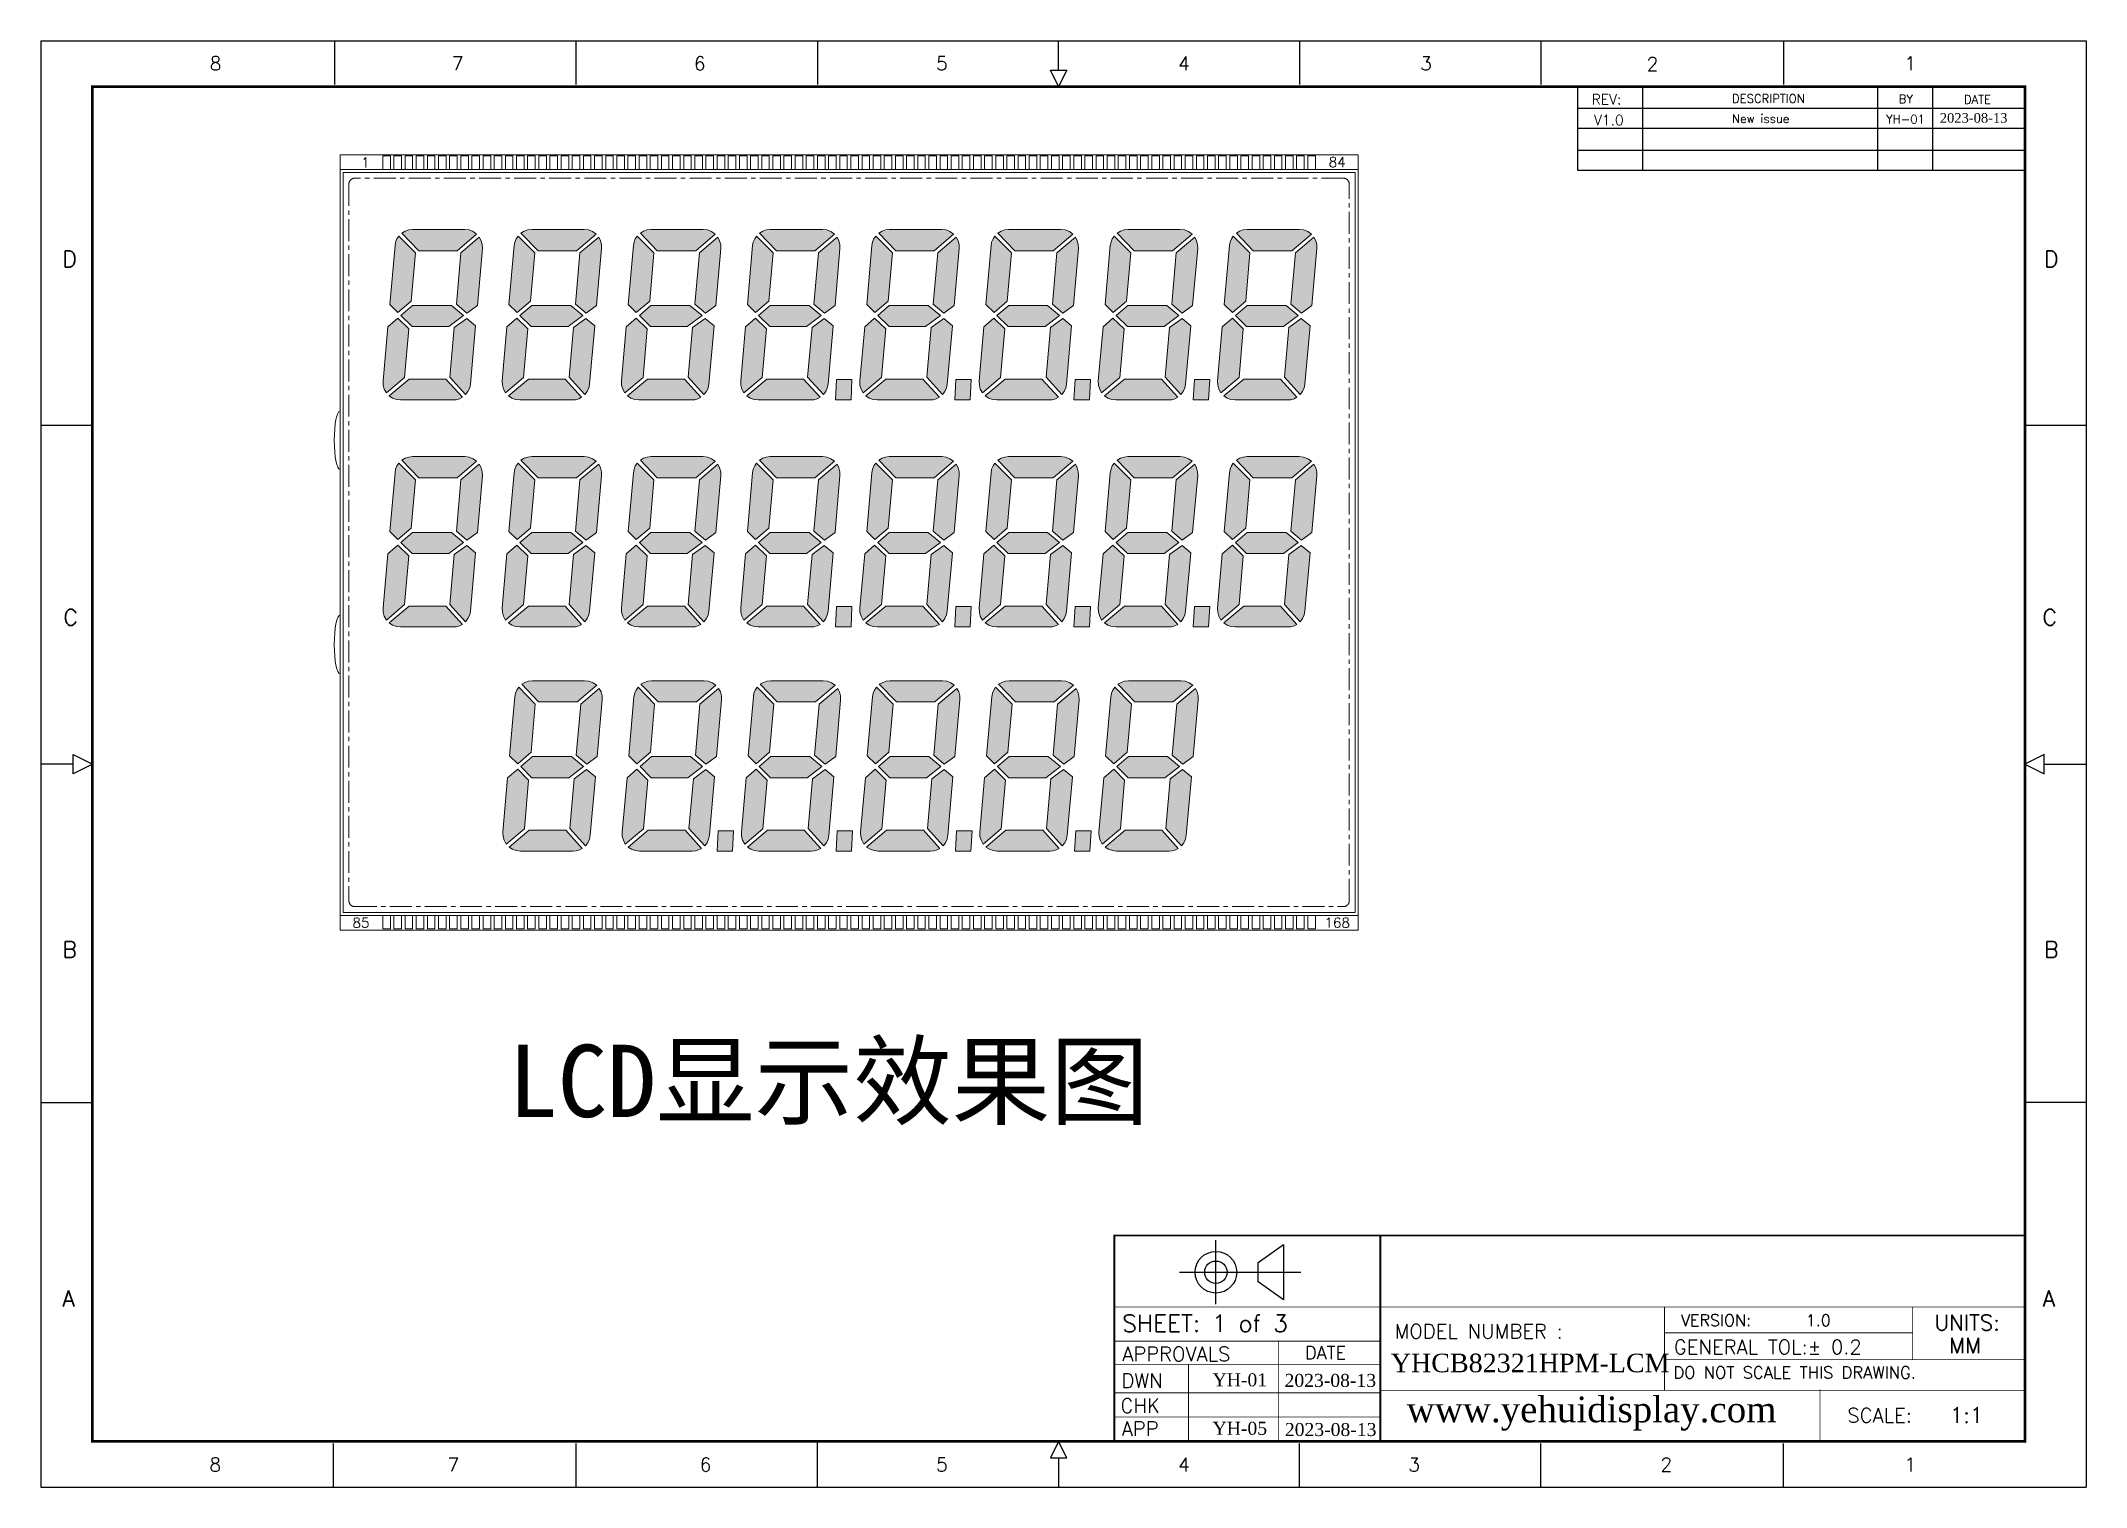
# Model space of a CAD drawing. Header units: millimetres. Extents: x 177 to 2090, y 1120 to 1614.
# Drawn here: x 1740.3 to 2089.9, y 1366.9 to 1614 of the extents above; entities that cross this region are included whole.
import ezdxf
from ezdxf.enums import TextEntityAlignment as Align

# ---------------------------------------------------------------- set-up
doc = ezdxf.new("R2010")
doc.units = ezdxf.units.MM
doc.header["$LTSCALE"] = 3
doc.linetypes.add('CENTER', pattern=[2, 1.25, -0.25, 0.25, -0.25])
doc.layers.get('0').update_dxf_attribs({"lineweight": 15})
doc.layers.add('BL', color=2, linetype='Continuous')
doc.layers.add('DIM', color=4, linetype='Continuous')
doc.styles.add('romans', font='romans.shx')
doc.styles.get("Standard").update_dxf_attribs({"font": 'romand.shx', "oblique": 18})
doc.styles.add('STYLE1', font='simhei.ttf')
doc.styles.add('样式 3', font='')
doc.styles.get('样式 3').set_extended_font_data('FangSong_GB2312')

msp = doc.modelspace()

# ---------------------------------------------------------------- texts
at = {"style": 'romans'}
for s, p in [('1', (1795.812, 1593.264)), ('84', (1961.918, 1593.329)), ('85', (1795.058, 1463.329)), ('168', (1961.918, 1463.329))]:
    msp.add_text(s, height=1.695, dxfattribs=at).set_placement(p, align=Align.MIDDLE)
for s, height, style, p in [('LCD显示效果图', 12.3505, 'STYLE1', (1820.295, 1430.114)), ('VERSION:', 1.9987, 'romans', (2020.661, 1394.375))]:
    msp.add_text(s, height=height, dxfattribs=dict(style=style)).set_placement(p)
at = {"linetype": 'ByBlock', "insert": (2064.928, 1601.713), "char_height": 1.639994, "width": 16.48498, "attachment_point": 1}
msp.add_mtext('{\\fTimes New Roman|b0|i0|c0|p18;\\Q0;\\C7;202\\fTimes New Roman|b0|i0|c186|p18;3\\fTimes New Roman|b0|i0|c0|p18;-\\fTimes New Roman|b0|i0|c186|p18;08\\fTimes New Roman|b0|i0|c0|p18;-13}', dxfattribs=at)
at = {"color": 7, "attachment_point": 1, "style": '样式 3'}
for s, insert, char_height, width in [('{\\fTimes New Roman|b0|i0|c186|p18;YHCB82321HPM-LCM}', (1971.078, 1389.66), 3.17239, 29.15162), ('{\\fTimes New Roman|b0|i0|c186|p18;YH-01}', (1940.621, 1386.301), 2.21989, 27.36623), ('{\\fTimes New Roman|b0|i0|c0|p18;202\\fTimes New Roman|b0|i0|c186|p18;3\\fTimes New Roman|b0|i0|c0|p18;-\\fTimes New Roman|b0|i0|c186|p18;08\\fTimes New Roman|b0|i0|c0|p18;-13}', (1952.92, 1386.206), 2.219893, 27.36623), ('{\\fTimes New Roman|b0|i0|c186|p18;www.yehuidisplay.com}', (1973.788, 1382.346), 4.4061, 69.30539), ('{\\fTimes New Roman|b0|i0|c186|p18;YH-05}', (1940.621, 1378.015), 2.21989, 27.36623), ('{\\fTimes New Roman|b0|i0|c0|p18;202\\fTimes New Roman|b0|i0|c186|p18;3\\fTimes New Roman|b0|i0|c0|p18;-\\fTimes New Roman|b0|i0|c186|p18;08\\fTimes New Roman|b0|i0|c0|p18;-13}', (1952.979, 1377.81), 2.219893, 27.36623)]:
    msp.add_mtext(s, dxfattribs=dict(at, insert=insert, char_height=char_height, width=width))
at = {"style": 'romans'}
msp.add_attdef('1.0', (2041.998, 1394.359), '1.0', height=1.9988, dxfattribs=at)
at = {"layer": 'BL', "color": 0, "style": 'romans'}
for s, height, p in [('8', 2.336, (1769.193, 1609.02)), ('7', 2.336, (1810.576, 1609.02)), ('6', 2.336, (1851.96, 1609.02)), ('5', 2.336, (1893.344, 1609.02)), ('4', 2.336, (1934.728, 1609.02)), ('3', 2.336, (1976.111, 1609.02)), ('2', 2.334, (2014.808, 1608.917)), ('1', 2.336, (2058.879, 1609.02)), ('REV:', 1.7478, (2005.412, 1603.179)), ('REV:', 1.7478, (2005.412, 1603.179)), ('V1.0', 1.7478, (2005.805, 1599.646)), ('D', 2.751, (1744.018, 1575.388)), ('D', 2.751, (2082.768, 1575.388)), ('C', 2.751, (1744.173, 1514.143)), ('C', 2.751, (2082.483, 1514.143)), ('B', 2.751, (1744.018, 1457.364)), ('B', 2.751, (2082.768, 1457.364)), ('A', 2.751, (1744.018, 1397.731)), ('A', 2.751, (2082.506, 1397.731)), ('SHEET: 1 of 3', 2.93752, (1925.166, 1393.38)), ('UNITS:', 2.6578, (2064.044, 1393.642)), ('MODEL NUMBER :', 2.44794, (1971.726, 1392.269)), ('GENERAL TOL:%%P 0.2', 2.44794, (2019.471, 1389.567)), ('MM', 2.6578, (2066.519, 1389.729)), ('APPROVALS', 2.4479, (1925.184, 1388.388)), ('DATE', 2.2148, (1956.41, 1388.723)), ('DWN', 2.4479, (1925.045, 1383.837)), ('DO NOT SCALE THIS DRAWING.', 2.04426, (2019.396, 1385.411)), ('CHK', 2.4479, (1924.882, 1379.568)), ('APP', 2.4479, (1925.091, 1375.614)), ('SCALE:', 2.4479, (2049.125, 1377.889)), ('1:1', 2.6578, (2066.644, 1377.831)), ('8', 2.336, (1769.138, 1369.549)), ('7', 2.336, (1809.832, 1369.549)), ('6', 2.336, (1852.947, 1369.549)), ('5', 2.336, (1893.344, 1369.549)), ('4', 2.336, (1934.728, 1369.549)), ('3', 2.336, (1974.068, 1369.549)), ('2', 2.336, (2017.183, 1369.549)), ('1', 2.336, (2058.879, 1369.549))]:
    msp.add_text(s, height=height, dxfattribs=at).set_placement(p)
at = {"layer": 'BL', "color": 7, "style": 'romans'}
for s, height, p in [('DESCRIPTION', 1.45936, (2029.4, 1603.466)), ('BY', 1.4594, (2057.897, 1603.379)), ('DATE', 1.4594, (2069.042, 1603.305)), ('New issue', 1.4594, (2029.4, 1600.027)), ('YH-01', 1.4594, (2055.736, 1599.94))]:
    msp.add_text(s, height=height, dxfattribs=at).set_placement(p)

# ---------------------------------------------------------------- hatches: boundary and pattern name
at = {"layer": 'DIM', "ltscale": 0.5}
h = msp.add_hatch(color=256, dxfattribs=at)
h.paths.add_polyline_path([(1919.866, 1479.056), (1919.66, 1475.558), (1917.026, 1475.558), (1917.232, 1479.056)])
h.paths.add_polyline_path([(1899.496, 1479.056), (1899.29, 1475.558), (1896.657, 1475.558), (1896.862, 1479.056)])
h.paths.add_polyline_path([(1879.085, 1479.056), (1878.92, 1475.558), (1876.287, 1475.558), (1876.451, 1479.056)])
h.paths.add_polyline_path([(1858.715, 1479.056), (1858.55, 1475.558), (1855.917, 1475.558), (1856.081, 1479.056)])
h.paths.add_polyline_path([(1937.314, 1491.731), (1935.544, 1490.414), (1933.734, 1491.937), (1934.515, 1500.702), (1937.684, 1503.377), (1937.972, 1502.76), (1938.178, 1502.101), (1938.178, 1501.443)])
h.paths.add_polyline_path([(1935.297, 1476.464), (1935.709, 1476.999), (1935.997, 1477.616), (1936.121, 1478.274), (1937.026, 1488.233), (1935.503, 1489.509), (1933.363, 1487.945), (1932.623, 1479.427)])
h.paths.add_polyline_path([(1895.875, 1504.323), (1895.175, 1504.611), (1894.434, 1504.694), (1885.463, 1504.694), (1884.846, 1504.611), (1884.229, 1504.406), (1883.653, 1504.076), (1886.574, 1501.072), (1893.117, 1501.072), (1896.451, 1503.912)])
h.paths.add_polyline_path([(1916.245, 1504.323), (1915.545, 1504.611), (1914.804, 1504.694), (1905.874, 1504.694), (1905.216, 1504.611), (1904.599, 1504.406), (1904.022, 1504.076), (1906.944, 1501.072), (1913.529, 1501.072), (1916.862, 1503.912)])
h.paths.add_polyline_path([(1892.13, 1491.731), (1885.505, 1491.731), (1883.488, 1490.003), (1885.422, 1488.109), (1891.718, 1488.109), (1894.187, 1490.003)])
h.paths.add_polyline_path([(1912.541, 1491.731), (1905.874, 1491.731), (1903.858, 1490.003), (1905.792, 1488.109), (1912.088, 1488.109), (1914.598, 1490.003)])
h.paths.add_polyline_path([(1892.994, 1491.937), (1893.735, 1500.702), (1896.903, 1503.377), (1897.233, 1502.76), (1897.397, 1502.101), (1897.438, 1501.443), (1896.574, 1491.731), (1894.763, 1490.414)])
h.paths.add_polyline_path([(1913.364, 1491.937), (1914.105, 1500.702), (1917.315, 1503.377), (1917.603, 1502.76), (1917.767, 1502.101), (1917.808, 1501.443), (1916.944, 1491.731), (1915.175, 1490.414)])
h.paths.add_polyline_path([(1905.628, 1492.472), (1906.368, 1500.702), (1903.529, 1503.582), (1903.2, 1503.089), (1902.994, 1502.554), (1902.87, 1501.936), (1901.965, 1491.854), (1903.364, 1490.496)])
h.paths.add_polyline_path([(1926.038, 1492.472), (1926.738, 1500.702), (1923.898, 1503.582), (1923.569, 1503.089), (1923.364, 1502.554), (1923.24, 1501.936), (1922.335, 1491.854), (1923.734, 1490.496)])
h.paths.add_polyline_path([(1876.081, 1503.912), (1875.464, 1504.323), (1874.805, 1504.611), (1874.064, 1504.694), (1865.094, 1504.694), (1864.435, 1504.611), (1863.859, 1504.406), (1863.283, 1504.076), (1866.204, 1501.072), (1872.748, 1501.072)])
h.paths.add_polyline_path([(1855.094, 1504.323), (1854.394, 1504.611), (1853.695, 1504.694), (1844.724, 1504.694), (1844.065, 1504.611), (1843.448, 1504.406), (1842.913, 1504.076), (1845.835, 1501.072), (1852.378, 1501.072), (1855.711, 1503.912)])
h.paths.add_polyline_path([(1871.76, 1491.731), (1865.094, 1491.731), (1863.118, 1490.003), (1865.052, 1488.109), (1871.307, 1488.109), (1873.818, 1490.003)])
h.paths.add_polyline_path([(1851.39, 1491.731), (1844.724, 1491.731), (1842.748, 1490.003), (1844.682, 1488.109), (1850.937, 1488.109), (1853.448, 1490.003)])
h.paths.add_polyline_path([(1840.855, 1491.854), (1842.213, 1490.496), (1844.518, 1492.472), (1845.217, 1500.702), (1842.419, 1503.582), (1842.09, 1503.089), (1841.843, 1502.554), (1841.72, 1501.936)])
h.paths.add_polyline_path([(1852.213, 1491.937), (1852.995, 1500.702), (1856.164, 1503.377), (1856.493, 1502.76), (1856.657, 1502.101), (1856.657, 1501.443), (1855.834, 1491.731), (1854.024, 1490.414)])
h.paths.add_polyline_path([(1876.204, 1491.731), (1874.394, 1490.414), (1872.583, 1491.937), (1873.365, 1500.702), (1876.534, 1503.377), (1876.863, 1502.76), (1877.027, 1502.101), (1877.027, 1501.443)])
h.paths.add_polyline_path([(1864.888, 1492.472), (1865.628, 1500.702), (1862.789, 1503.582), (1862.46, 1503.089), (1862.213, 1502.554), (1862.131, 1501.936), (1861.225, 1491.854), (1862.624, 1490.496)])
h.paths.add_polyline_path([(1881.595, 1491.854), (1882.994, 1490.496), (1885.258, 1492.472), (1885.998, 1500.702), (1883.159, 1503.582), (1882.83, 1503.089), (1882.583, 1502.554), (1882.5, 1501.936)])
h.paths.add_polyline_path([(1903.817, 1475.558), (1912.788, 1475.558), (1913.323, 1475.6), (1913.899, 1475.764), (1914.393, 1476.011), (1911.594, 1479.139), (1905.298, 1479.139), (1901.883, 1476.258), (1902.459, 1475.888), (1903.117, 1475.641)])
h.paths.add_polyline_path([(1842.666, 1475.558), (1851.637, 1475.558), (1852.213, 1475.6), (1852.748, 1475.764), (1853.283, 1476.011), (1850.444, 1479.139), (1844.147, 1479.139), (1840.732, 1476.258), (1841.308, 1475.888), (1841.966, 1475.641)])
h.paths.add_polyline_path([(1873.118, 1475.764), (1873.653, 1476.011), (1870.813, 1479.139), (1864.517, 1479.139), (1861.102, 1476.258), (1861.678, 1475.888), (1862.336, 1475.641), (1863.036, 1475.558), (1872.007, 1475.558), (1872.583, 1475.6)])
h.paths.add_polyline_path([(1883.447, 1475.558), (1892.377, 1475.558), (1892.953, 1475.6), (1893.529, 1475.764), (1894.023, 1476.011), (1891.183, 1479.139), (1884.887, 1479.139), (1881.472, 1476.258), (1882.089, 1475.888), (1882.747, 1475.641)])
h.paths.add_polyline_path([(1840.238, 1476.752), (1839.909, 1477.41), (1839.703, 1478.069), (1839.703, 1478.81), (1840.526, 1488.069), (1842.213, 1489.55), (1844.106, 1487.698), (1843.366, 1479.386)])
h.paths.add_polyline_path([(1855.505, 1488.233), (1853.983, 1489.509), (1851.884, 1487.945), (1851.102, 1479.427), (1853.818, 1476.464), (1854.23, 1476.999), (1854.476, 1477.616), (1854.641, 1478.274)])
h.paths.add_polyline_path([(1860.649, 1476.752), (1860.279, 1477.41), (1860.073, 1478.069), (1860.073, 1478.81), (1860.896, 1488.069), (1862.583, 1489.55), (1864.476, 1487.698), (1863.736, 1479.386)])
h.paths.add_polyline_path([(1875.875, 1488.233), (1874.394, 1489.509), (1872.254, 1487.945), (1871.513, 1479.427), (1874.188, 1476.464), (1874.599, 1476.999), (1874.887, 1477.616), (1875.011, 1478.274)])
h.paths.add_polyline_path([(1896.245, 1488.233), (1894.763, 1489.509), (1892.624, 1487.945), (1891.883, 1479.427), (1894.558, 1476.464), (1894.969, 1476.999), (1895.257, 1477.616), (1895.381, 1478.274)])
h.paths.add_polyline_path([(1881.019, 1476.752), (1880.649, 1477.41), (1880.484, 1478.069), (1880.443, 1478.81), (1881.266, 1488.069), (1882.953, 1489.55), (1884.846, 1487.698), (1884.105, 1479.386)])
h.paths.add_polyline_path([(1901.389, 1476.752), (1901.06, 1477.41), (1900.854, 1478.069), (1900.813, 1478.81), (1901.636, 1488.069), (1903.323, 1489.55), (1905.216, 1487.698), (1904.475, 1479.386)])
h.paths.add_polyline_path([(1916.656, 1488.233), (1915.133, 1489.509), (1912.993, 1487.945), (1912.253, 1479.427), (1914.927, 1476.464), (1915.339, 1476.999), (1915.627, 1477.616), (1915.751, 1478.274)])
h.paths.add_polyline_path([(1921.759, 1476.752), (1921.43, 1477.41), (1921.224, 1478.069), (1921.183, 1478.81), (1922.006, 1488.069), (1923.734, 1489.55), (1925.586, 1487.698), (1924.886, 1479.386)])
h.paths.add_polyline_path([(1924.186, 1475.558), (1933.157, 1475.558), (1933.734, 1475.6), (1934.269, 1475.764), (1934.763, 1476.011), (1931.964, 1479.139), (1925.668, 1479.139), (1922.252, 1476.258), (1922.828, 1475.888), (1923.487, 1475.641)])
h.paths.add_polyline_path([(1932.911, 1491.731), (1926.244, 1491.731), (1924.269, 1490.003), (1926.162, 1488.109), (1932.458, 1488.109), (1934.968, 1490.003)])
h.paths.add_polyline_path([(1936.614, 1504.323), (1935.915, 1504.611), (1935.174, 1504.694), (1926.244, 1504.694), (1925.586, 1504.611), (1924.968, 1504.406), (1924.434, 1504.076), (1927.314, 1501.072), (1933.898, 1501.072), (1937.231, 1503.912)])
h.paths.add_polyline_path([(1835.341, 1503.912), (1834.724, 1504.323), (1834.024, 1504.611), (1833.284, 1504.694), (1824.354, 1504.694), (1823.695, 1504.611), (1823.078, 1504.406), (1822.543, 1504.076), (1825.424, 1501.072), (1832.008, 1501.072)])
h.paths.add_polyline_path([(1831.02, 1491.731), (1824.354, 1491.731), (1822.378, 1490.003), (1824.271, 1488.109), (1830.568, 1488.109), (1833.078, 1490.003)])
h.paths.add_polyline_path([(1831.843, 1491.937), (1832.625, 1500.702), (1835.794, 1503.377), (1836.082, 1502.76), (1836.288, 1502.101), (1836.288, 1501.443), (1835.423, 1491.731), (1833.654, 1490.414)])
h.paths.add_polyline_path([(1820.444, 1491.854), (1821.844, 1490.496), (1824.148, 1492.472), (1824.847, 1500.702), (1822.008, 1503.582), (1821.679, 1503.089), (1821.473, 1502.554), (1821.35, 1501.936)])
h.paths.add_polyline_path([(1822.296, 1475.558), (1831.267, 1475.558), (1831.843, 1475.6), (1832.378, 1475.764), (1832.872, 1476.011), (1830.074, 1479.139), (1823.778, 1479.139), (1820.362, 1476.258), (1820.938, 1475.888), (1821.597, 1475.641)])
h.paths.add_polyline_path([(1819.868, 1476.752), (1819.539, 1477.41), (1819.333, 1478.069), (1819.292, 1478.81), (1820.115, 1488.069), (1821.844, 1489.55), (1823.695, 1487.698), (1822.996, 1479.386)])
h.paths.add_polyline_path([(1835.135, 1488.233), (1833.613, 1489.509), (1831.473, 1487.945), (1830.732, 1479.427), (1833.407, 1476.464), (1833.818, 1476.999), (1834.106, 1477.616), (1834.23, 1478.274)])
h.paths.add_polyline_path([(1832.275, 1514.076), (1832.769, 1514.323), (1829.971, 1517.451), (1823.675, 1517.451), (1820.259, 1514.57), (1820.835, 1514.199), (1821.494, 1513.953), (1822.193, 1513.87), (1831.164, 1513.87), (1831.699, 1513.911)])
h.paths.add_polyline_path([(1940.133, 1517.368), (1939.927, 1513.87), (1937.293, 1513.87), (1937.499, 1517.368)])
h.paths.add_polyline_path([(1919.763, 1517.368), (1919.557, 1513.87), (1916.923, 1513.87), (1917.129, 1517.368)])
h.paths.add_polyline_path([(1899.352, 1517.368), (1899.187, 1513.87), (1896.553, 1513.87), (1896.718, 1517.368)])
h.paths.add_polyline_path([(1878.982, 1517.368), (1878.817, 1513.87), (1876.184, 1513.87), (1876.348, 1517.368)])
h.paths.add_polyline_path([(1957.581, 1530.043), (1955.811, 1528.726), (1954.001, 1530.248), (1954.782, 1539.014), (1957.951, 1541.688), (1958.239, 1541.071), (1958.445, 1540.413), (1958.445, 1539.755)])
h.paths.add_polyline_path([(1955.564, 1514.776), (1955.976, 1515.311), (1956.264, 1515.928), (1956.387, 1516.586), (1957.293, 1526.545), (1955.77, 1527.82), (1953.63, 1526.257), (1952.89, 1517.739)])
h.paths.add_polyline_path([(1916.141, 1542.635), (1915.442, 1542.923), (1914.701, 1543.005), (1905.73, 1543.005), (1905.113, 1542.923), (1904.496, 1542.717), (1903.919, 1542.388), (1906.841, 1539.384), (1913.384, 1539.384), (1916.717, 1542.223)])
h.paths.add_polyline_path([(1936.511, 1542.635), (1935.812, 1542.923), (1935.071, 1543.005), (1926.141, 1543.005), (1925.483, 1542.923), (1924.866, 1542.717), (1924.289, 1542.388), (1927.211, 1539.384), (1933.795, 1539.384), (1937.129, 1542.223)])
h.paths.add_polyline_path([(1912.397, 1530.043), (1905.771, 1530.043), (1903.755, 1528.314), (1905.689, 1526.421), (1911.985, 1526.421), (1914.454, 1528.314)])
h.paths.add_polyline_path([(1932.808, 1530.043), (1926.141, 1530.043), (1924.125, 1528.314), (1926.059, 1526.421), (1932.355, 1526.421), (1934.865, 1528.314)])
h.paths.add_polyline_path([(1913.261, 1530.248), (1914.001, 1539.014), (1917.17, 1541.688), (1917.499, 1541.071), (1917.664, 1540.413), (1917.705, 1539.755), (1916.841, 1530.043), (1915.03, 1528.726)])
h.paths.add_polyline_path([(1933.631, 1530.248), (1934.371, 1539.014), (1937.581, 1541.688), (1937.869, 1541.071), (1938.034, 1540.413), (1938.075, 1539.755), (1937.211, 1530.043), (1935.441, 1528.726)])
h.paths.add_polyline_path([(1925.894, 1530.783), (1926.635, 1539.014), (1923.796, 1541.894), (1923.466, 1541.4), (1923.26, 1540.865), (1923.137, 1540.248), (1922.232, 1530.166), (1923.631, 1528.808)])
h.paths.add_polyline_path([(1946.305, 1530.783), (1947.005, 1539.014), (1944.165, 1541.894), (1943.836, 1541.4), (1943.63, 1540.865), (1943.507, 1540.248), (1942.602, 1530.166), (1944.001, 1528.808)])
h.paths.add_polyline_path([(1896.348, 1542.223), (1895.73, 1542.635), (1895.072, 1542.923), (1894.331, 1543.005), (1885.36, 1543.005), (1884.702, 1542.923), (1884.126, 1542.717), (1883.55, 1542.388), (1886.471, 1539.384), (1893.014, 1539.384)])
h.paths.add_polyline_path([(1875.361, 1542.635), (1874.661, 1542.923), (1873.961, 1543.005), (1864.99, 1543.005), (1864.332, 1542.923), (1863.715, 1542.717), (1863.18, 1542.388), (1866.102, 1539.384), (1872.645, 1539.384), (1875.978, 1542.223)])
h.paths.add_polyline_path([(1892.027, 1530.043), (1885.36, 1530.043), (1883.385, 1528.314), (1885.319, 1526.421), (1891.574, 1526.421), (1894.084, 1528.314)])
h.paths.add_polyline_path([(1871.657, 1530.043), (1864.99, 1530.043), (1863.015, 1528.314), (1864.949, 1526.421), (1871.204, 1526.421), (1873.715, 1528.314)])
h.paths.add_polyline_path([(1861.122, 1530.166), (1862.48, 1528.808), (1864.785, 1530.783), (1865.484, 1539.014), (1862.686, 1541.894), (1862.357, 1541.4), (1862.11, 1540.865), (1861.986, 1540.248)])
h.paths.add_polyline_path([(1872.48, 1530.248), (1873.262, 1539.014), (1876.431, 1541.688), (1876.76, 1541.071), (1876.924, 1540.413), (1876.924, 1539.755), (1876.101, 1530.043), (1874.291, 1528.726)])
h.paths.add_polyline_path([(1896.471, 1530.043), (1894.66, 1528.726), (1892.85, 1530.248), (1893.632, 1539.014), (1896.8, 1541.688), (1897.13, 1541.071), (1897.294, 1540.413), (1897.294, 1539.755)])
h.paths.add_polyline_path([(1885.155, 1530.783), (1885.895, 1539.014), (1883.056, 1541.894), (1882.727, 1541.4), (1882.48, 1540.865), (1882.397, 1540.248), (1881.492, 1530.166), (1882.891, 1528.808)])
h.paths.add_polyline_path([(1901.862, 1530.166), (1903.261, 1528.808), (1905.524, 1530.783), (1906.265, 1539.014), (1903.426, 1541.894), (1903.096, 1541.4), (1902.85, 1540.865), (1902.767, 1540.248)])
h.paths.add_polyline_path([(1924.084, 1513.87), (1933.055, 1513.87), (1933.589, 1513.911), (1934.166, 1514.076), (1934.659, 1514.323), (1931.861, 1517.451), (1925.565, 1517.451), (1922.15, 1514.57), (1922.726, 1514.199), (1923.384, 1513.953)])
h.paths.add_polyline_path([(1862.933, 1513.87), (1871.904, 1513.87), (1872.48, 1513.911), (1873.015, 1514.076), (1873.55, 1514.323), (1870.71, 1517.451), (1864.414, 1517.451), (1860.999, 1514.57), (1861.575, 1514.199), (1862.233, 1513.953)])
h.paths.add_polyline_path([(1893.385, 1514.076), (1893.92, 1514.323), (1891.08, 1517.451), (1884.784, 1517.451), (1881.369, 1514.57), (1881.945, 1514.199), (1882.603, 1513.953), (1883.303, 1513.87), (1892.274, 1513.87), (1892.85, 1513.911)])
h.paths.add_polyline_path([(1903.714, 1513.87), (1912.643, 1513.87), (1913.22, 1513.911), (1913.796, 1514.076), (1914.289, 1514.323), (1911.45, 1517.451), (1905.154, 1517.451), (1901.738, 1514.57), (1902.356, 1514.199), (1903.014, 1513.953)])
h.paths.add_polyline_path([(1860.505, 1515.064), (1860.176, 1515.722), (1859.97, 1516.381), (1859.97, 1517.121), (1860.793, 1526.38), (1862.48, 1527.862), (1864.373, 1526.01), (1863.632, 1517.697)])
h.paths.add_polyline_path([(1875.772, 1526.545), (1874.249, 1527.82), (1872.151, 1526.257), (1871.369, 1517.739), (1874.085, 1514.776), (1874.496, 1515.311), (1874.743, 1515.928), (1874.908, 1516.586)])
h.paths.add_polyline_path([(1880.916, 1515.064), (1880.546, 1515.722), (1880.34, 1516.381), (1880.34, 1517.121), (1881.163, 1526.38), (1882.85, 1527.862), (1884.743, 1526.01), (1884.002, 1517.697)])
h.paths.add_polyline_path([(1896.142, 1526.545), (1894.66, 1527.82), (1892.521, 1526.257), (1891.78, 1517.739), (1894.455, 1514.776), (1894.866, 1515.311), (1895.154, 1515.928), (1895.278, 1516.586)])
h.paths.add_polyline_path([(1916.512, 1526.545), (1915.03, 1527.82), (1912.891, 1526.257), (1912.15, 1517.739), (1914.825, 1514.776), (1915.236, 1515.311), (1915.524, 1515.928), (1915.647, 1516.586)])
h.paths.add_polyline_path([(1901.286, 1515.064), (1900.915, 1515.722), (1900.751, 1516.381), (1900.71, 1517.121), (1901.533, 1526.38), (1903.22, 1527.862), (1905.113, 1526.01), (1904.372, 1517.697)])
h.paths.add_polyline_path([(1921.656, 1515.064), (1921.327, 1515.722), (1921.121, 1516.381), (1921.08, 1517.121), (1921.903, 1526.38), (1923.59, 1527.862), (1925.483, 1526.01), (1924.742, 1517.697)])
h.paths.add_polyline_path([(1936.923, 1526.545), (1935.4, 1527.82), (1933.26, 1526.257), (1932.52, 1517.739), (1935.194, 1514.776), (1935.606, 1515.311), (1935.894, 1515.928), (1936.017, 1516.586)])
h.paths.add_polyline_path([(1942.026, 1515.064), (1941.697, 1515.722), (1941.491, 1516.381), (1941.449, 1517.121), (1942.273, 1526.38), (1944.001, 1527.862), (1945.852, 1526.01), (1945.153, 1517.697)])
h.paths.add_polyline_path([(1944.453, 1513.87), (1953.424, 1513.87), (1954.001, 1513.911), (1954.536, 1514.076), (1955.029, 1514.323), (1952.231, 1517.451), (1945.935, 1517.451), (1942.519, 1514.57), (1943.095, 1514.199), (1943.754, 1513.953)])
h.paths.add_polyline_path([(1953.178, 1530.043), (1946.511, 1530.043), (1944.536, 1528.314), (1946.429, 1526.421), (1952.725, 1526.421), (1955.235, 1528.314)])
h.paths.add_polyline_path([(1956.881, 1542.635), (1956.181, 1542.923), (1955.441, 1543.005), (1946.511, 1543.005), (1945.852, 1542.923), (1945.235, 1542.717), (1944.7, 1542.388), (1947.581, 1539.384), (1954.165, 1539.384), (1957.498, 1542.223)])
h.paths.add_polyline_path([(1855.608, 1542.223), (1854.991, 1542.635), (1854.291, 1542.923), (1853.55, 1543.005), (1844.621, 1543.005), (1843.962, 1542.923), (1843.345, 1542.717), (1842.81, 1542.388), (1845.69, 1539.384), (1852.275, 1539.384)])
h.paths.add_polyline_path([(1835.238, 1542.223), (1834.621, 1542.635), (1833.921, 1542.923), (1833.181, 1543.005), (1824.251, 1543.005), (1823.592, 1542.923), (1822.975, 1542.717), (1822.399, 1542.388), (1825.321, 1539.384), (1831.905, 1539.384)])
h.paths.add_polyline_path([(1851.287, 1530.043), (1844.621, 1530.043), (1842.645, 1528.314), (1844.538, 1526.421), (1850.834, 1526.421), (1853.345, 1528.314)])
h.paths.add_polyline_path([(1830.917, 1530.043), (1824.251, 1530.043), (1822.234, 1528.314), (1824.168, 1526.421), (1830.465, 1526.421), (1832.975, 1528.314)])
h.paths.add_polyline_path([(1820.341, 1530.166), (1821.741, 1528.808), (1824.004, 1530.783), (1824.744, 1539.014), (1821.905, 1541.894), (1821.576, 1541.4), (1821.37, 1540.865), (1821.247, 1540.248)])
h.paths.add_polyline_path([(1831.74, 1530.248), (1832.481, 1539.014), (1835.691, 1541.688), (1835.979, 1541.071), (1836.143, 1540.413), (1836.184, 1539.755), (1835.32, 1530.043), (1833.551, 1528.726)])
h.paths.add_polyline_path([(1852.11, 1530.248), (1852.892, 1539.014), (1856.061, 1541.688), (1856.349, 1541.071), (1856.554, 1540.413), (1856.554, 1539.755), (1855.69, 1530.043), (1853.921, 1528.726)])
h.paths.add_polyline_path([(1840.711, 1530.166), (1842.11, 1528.808), (1844.415, 1530.783), (1845.114, 1539.014), (1842.275, 1541.894), (1841.946, 1541.4), (1841.74, 1540.865), (1841.617, 1540.248)])
h.paths.add_polyline_path([(1814.251, 1542.635), (1813.551, 1542.923), (1812.811, 1543.005), (1803.84, 1543.005), (1803.222, 1542.923), (1802.605, 1542.717), (1802.029, 1542.388), (1804.951, 1539.384), (1811.494, 1539.384), (1814.827, 1542.223)])
h.paths.add_polyline_path([(1803.798, 1526.421), (1810.095, 1526.421), (1812.564, 1528.314), (1810.506, 1530.043), (1803.881, 1530.043), (1801.864, 1528.314)])
h.paths.add_polyline_path([(1803.634, 1530.783), (1804.375, 1539.014), (1801.535, 1541.894), (1801.206, 1541.4), (1800.959, 1540.865), (1800.877, 1540.248), (1799.972, 1530.166), (1801.371, 1528.808)])
h.paths.add_polyline_path([(1814.95, 1530.043), (1813.14, 1528.726), (1811.37, 1530.248), (1812.111, 1539.014), (1815.28, 1541.688), (1815.609, 1541.071), (1815.774, 1540.413), (1815.815, 1539.755)])
h.paths.add_polyline_path([(1842.563, 1513.87), (1851.534, 1513.87), (1852.11, 1513.911), (1852.645, 1514.076), (1853.139, 1514.323), (1850.341, 1517.451), (1844.045, 1517.451), (1840.629, 1514.57), (1841.205, 1514.199), (1841.863, 1513.953)])
h.paths.add_polyline_path([(1801.823, 1513.87), (1810.753, 1513.87), (1811.329, 1513.911), (1811.905, 1514.076), (1812.399, 1514.323), (1809.56, 1517.451), (1803.263, 1517.451), (1799.848, 1514.57), (1800.465, 1514.199), (1801.124, 1513.953)])
h.paths.add_polyline_path([(1799.395, 1515.064), (1799.025, 1515.722), (1798.86, 1516.381), (1798.819, 1517.121), (1799.642, 1526.38), (1801.329, 1527.862), (1803.222, 1526.01), (1802.482, 1517.697)])
h.paths.add_polyline_path([(1814.621, 1526.545), (1813.14, 1527.82), (1811, 1526.257), (1810.259, 1517.739), (1812.934, 1514.776), (1813.346, 1515.311), (1813.634, 1515.928), (1813.757, 1516.586)])
h.paths.add_polyline_path([(1819.765, 1515.064), (1819.395, 1515.722), (1819.23, 1516.381), (1819.189, 1517.121), (1820.012, 1526.38), (1821.699, 1527.862), (1823.592, 1526.01), (1822.852, 1517.697)])
h.paths.add_polyline_path([(1840.135, 1515.064), (1839.806, 1515.722), (1839.6, 1516.381), (1839.559, 1517.121), (1840.382, 1526.38), (1842.11, 1527.862), (1843.962, 1526.01), (1843.263, 1517.697)])
h.paths.add_polyline_path([(1835.032, 1526.545), (1833.51, 1527.82), (1831.37, 1526.257), (1830.629, 1517.739), (1833.304, 1514.776), (1833.716, 1515.311), (1834.004, 1515.928), (1834.127, 1516.586)])
h.paths.add_polyline_path([(1855.402, 1526.545), (1853.88, 1527.82), (1851.74, 1526.257), (1850.999, 1517.739), (1853.674, 1514.776), (1854.085, 1515.311), (1854.373, 1515.928), (1854.497, 1516.586)])
h.paths.add_polyline_path([(1832.275, 1552.882), (1832.769, 1553.128), (1829.971, 1556.256), (1823.675, 1556.256), (1820.259, 1553.375), (1820.835, 1553.005), (1821.494, 1552.758), (1822.193, 1552.676), (1831.164, 1552.676), (1831.699, 1552.717)])
h.paths.add_polyline_path([(1940.133, 1556.174), (1939.927, 1552.676), (1937.293, 1552.676), (1937.499, 1556.174)])
h.paths.add_polyline_path([(1919.763, 1556.174), (1919.557, 1552.676), (1916.923, 1552.676), (1917.129, 1556.174)])
h.paths.add_polyline_path([(1899.352, 1556.174), (1899.187, 1552.676), (1896.553, 1552.676), (1896.718, 1556.174)])
h.paths.add_polyline_path([(1878.982, 1556.174), (1878.817, 1552.676), (1876.184, 1552.676), (1876.348, 1556.174)])
h.paths.add_polyline_path([(1957.581, 1568.848), (1955.811, 1567.532), (1954.001, 1569.054), (1954.782, 1577.819), (1957.951, 1580.494), (1958.239, 1579.877), (1958.445, 1579.219), (1958.445, 1578.56)])
h.paths.add_polyline_path([(1955.564, 1553.581), (1955.976, 1554.116), (1956.264, 1554.733), (1956.387, 1555.392), (1957.293, 1565.35), (1955.77, 1566.626), (1953.63, 1565.062), (1952.89, 1556.544)])
h.paths.add_polyline_path([(1916.141, 1581.441), (1915.442, 1581.729), (1914.701, 1581.811), (1905.73, 1581.811), (1905.113, 1581.729), (1904.496, 1581.523), (1903.919, 1581.194), (1906.841, 1578.19), (1913.384, 1578.19), (1916.717, 1581.029)])
h.paths.add_polyline_path([(1936.511, 1581.441), (1935.812, 1581.729), (1935.071, 1581.811), (1926.141, 1581.811), (1925.483, 1581.729), (1924.866, 1581.523), (1924.289, 1581.194), (1927.211, 1578.19), (1933.795, 1578.19), (1937.129, 1581.029)])
h.paths.add_polyline_path([(1912.397, 1568.848), (1905.771, 1568.848), (1903.755, 1567.12), (1905.689, 1565.227), (1911.985, 1565.227), (1914.454, 1567.12)])
h.paths.add_polyline_path([(1932.808, 1568.848), (1926.141, 1568.848), (1924.125, 1567.12), (1926.059, 1565.227), (1932.355, 1565.227), (1934.865, 1567.12)])
h.paths.add_polyline_path([(1913.261, 1569.054), (1914.001, 1577.819), (1917.17, 1580.494), (1917.499, 1579.877), (1917.664, 1579.219), (1917.705, 1578.56), (1916.841, 1568.848), (1915.03, 1567.532)])
h.paths.add_polyline_path([(1933.631, 1569.054), (1934.371, 1577.819), (1937.581, 1580.494), (1937.869, 1579.877), (1938.034, 1579.219), (1938.075, 1578.56), (1937.211, 1568.848), (1935.441, 1567.532)])
h.paths.add_polyline_path([(1925.894, 1569.589), (1926.635, 1577.819), (1923.796, 1580.7), (1923.466, 1580.206), (1923.26, 1579.671), (1923.137, 1579.054), (1922.232, 1568.972), (1923.631, 1567.614)])
h.paths.add_polyline_path([(1946.305, 1569.589), (1947.005, 1577.819), (1944.165, 1580.7), (1943.836, 1580.206), (1943.63, 1579.671), (1943.507, 1579.054), (1942.602, 1568.972), (1944.001, 1567.614)])
h.paths.add_polyline_path([(1896.348, 1581.029), (1895.73, 1581.441), (1895.072, 1581.729), (1894.331, 1581.811), (1885.36, 1581.811), (1884.702, 1581.729), (1884.126, 1581.523), (1883.55, 1581.194), (1886.471, 1578.19), (1893.014, 1578.19)])
h.paths.add_polyline_path([(1875.361, 1581.441), (1874.661, 1581.729), (1873.961, 1581.811), (1864.99, 1581.811), (1864.332, 1581.729), (1863.715, 1581.523), (1863.18, 1581.194), (1866.102, 1578.19), (1872.645, 1578.19), (1875.978, 1581.029)])
h.paths.add_polyline_path([(1892.027, 1568.848), (1885.36, 1568.848), (1883.385, 1567.12), (1885.319, 1565.227), (1891.574, 1565.227), (1894.084, 1567.12)])
h.paths.add_polyline_path([(1871.657, 1568.848), (1864.99, 1568.848), (1863.015, 1567.12), (1864.949, 1565.227), (1871.204, 1565.227), (1873.715, 1567.12)])
h.paths.add_polyline_path([(1861.122, 1568.972), (1862.48, 1567.614), (1864.785, 1569.589), (1865.484, 1577.819), (1862.686, 1580.7), (1862.357, 1580.206), (1862.11, 1579.671), (1861.986, 1579.054)])
h.paths.add_polyline_path([(1872.48, 1569.054), (1873.262, 1577.819), (1876.431, 1580.494), (1876.76, 1579.877), (1876.924, 1579.219), (1876.924, 1578.56), (1876.101, 1568.848), (1874.291, 1567.532)])
h.paths.add_polyline_path([(1896.471, 1568.848), (1894.66, 1567.532), (1892.85, 1569.054), (1893.632, 1577.819), (1896.8, 1580.494), (1897.13, 1579.877), (1897.294, 1579.219), (1897.294, 1578.56)])
h.paths.add_polyline_path([(1885.155, 1569.589), (1885.895, 1577.819), (1883.056, 1580.7), (1882.727, 1580.206), (1882.48, 1579.671), (1882.397, 1579.054), (1881.492, 1568.972), (1882.891, 1567.614)])
h.paths.add_polyline_path([(1901.862, 1568.972), (1903.261, 1567.614), (1905.524, 1569.589), (1906.265, 1577.819), (1903.426, 1580.7), (1903.096, 1580.206), (1902.85, 1579.671), (1902.767, 1579.054)])
h.paths.add_polyline_path([(1924.084, 1552.676), (1933.055, 1552.676), (1933.589, 1552.717), (1934.166, 1552.882), (1934.659, 1553.128), (1931.861, 1556.256), (1925.565, 1556.256), (1922.15, 1553.375), (1922.726, 1553.005), (1923.384, 1552.758)])
h.paths.add_polyline_path([(1862.933, 1552.676), (1871.904, 1552.676), (1872.48, 1552.717), (1873.015, 1552.882), (1873.55, 1553.128), (1870.71, 1556.256), (1864.414, 1556.256), (1860.999, 1553.375), (1861.575, 1553.005), (1862.233, 1552.758)])
h.paths.add_polyline_path([(1893.385, 1552.882), (1893.92, 1553.128), (1891.08, 1556.256), (1884.784, 1556.256), (1881.369, 1553.375), (1881.945, 1553.005), (1882.603, 1552.758), (1883.303, 1552.676), (1892.274, 1552.676), (1892.85, 1552.717)])
h.paths.add_polyline_path([(1903.714, 1552.676), (1912.643, 1552.676), (1913.22, 1552.717), (1913.796, 1552.882), (1914.289, 1553.128), (1911.45, 1556.256), (1905.154, 1556.256), (1901.738, 1553.375), (1902.356, 1553.005), (1903.014, 1552.758)])
h.paths.add_polyline_path([(1860.505, 1553.869), (1860.176, 1554.528), (1859.97, 1555.186), (1859.97, 1555.927), (1860.793, 1565.186), (1862.48, 1566.667), (1864.373, 1564.816), (1863.632, 1556.503)])
h.paths.add_polyline_path([(1875.772, 1565.35), (1874.249, 1566.626), (1872.151, 1565.062), (1871.369, 1556.544), (1874.085, 1553.581), (1874.496, 1554.116), (1874.743, 1554.733), (1874.908, 1555.392)])
h.paths.add_polyline_path([(1880.916, 1553.869), (1880.546, 1554.528), (1880.34, 1555.186), (1880.34, 1555.927), (1881.163, 1565.186), (1882.85, 1566.667), (1884.743, 1564.816), (1884.002, 1556.503)])
h.paths.add_polyline_path([(1896.142, 1565.35), (1894.66, 1566.626), (1892.521, 1565.062), (1891.78, 1556.544), (1894.455, 1553.581), (1894.866, 1554.116), (1895.154, 1554.733), (1895.278, 1555.392)])
h.paths.add_polyline_path([(1916.512, 1565.35), (1915.03, 1566.626), (1912.891, 1565.062), (1912.15, 1556.544), (1914.825, 1553.581), (1915.236, 1554.116), (1915.524, 1554.733), (1915.647, 1555.392)])
h.paths.add_polyline_path([(1901.286, 1553.869), (1900.915, 1554.528), (1900.751, 1555.186), (1900.71, 1555.927), (1901.533, 1565.186), (1903.22, 1566.667), (1905.113, 1564.816), (1904.372, 1556.503)])
h.paths.add_polyline_path([(1921.656, 1553.869), (1921.327, 1554.528), (1921.121, 1555.186), (1921.08, 1555.927), (1921.903, 1565.186), (1923.59, 1566.667), (1925.483, 1564.816), (1924.742, 1556.503)])
h.paths.add_polyline_path([(1936.923, 1565.35), (1935.4, 1566.626), (1933.26, 1565.062), (1932.52, 1556.544), (1935.194, 1553.581), (1935.606, 1554.116), (1935.894, 1554.733), (1936.017, 1555.392)])
h.paths.add_polyline_path([(1942.026, 1553.869), (1941.697, 1554.528), (1941.491, 1555.186), (1941.449, 1555.927), (1942.273, 1565.186), (1944.001, 1566.667), (1945.852, 1564.816), (1945.153, 1556.503)])
h.paths.add_polyline_path([(1944.453, 1552.676), (1953.424, 1552.676), (1954.001, 1552.717), (1954.536, 1552.882), (1955.029, 1553.128), (1952.231, 1556.256), (1945.935, 1556.256), (1942.519, 1553.375), (1943.095, 1553.005), (1943.754, 1552.758)])
h.paths.add_polyline_path([(1953.178, 1568.848), (1946.511, 1568.848), (1944.536, 1567.12), (1946.429, 1565.227), (1952.725, 1565.227), (1955.235, 1567.12)])
h.paths.add_polyline_path([(1956.881, 1581.441), (1956.181, 1581.729), (1955.441, 1581.811), (1946.511, 1581.811), (1945.852, 1581.729), (1945.235, 1581.523), (1944.7, 1581.194), (1947.581, 1578.19), (1954.165, 1578.19), (1957.498, 1581.029)])
h.paths.add_polyline_path([(1855.608, 1581.029), (1854.991, 1581.441), (1854.291, 1581.729), (1853.55, 1581.811), (1844.621, 1581.811), (1843.962, 1581.729), (1843.345, 1581.523), (1842.81, 1581.194), (1845.69, 1578.19), (1852.275, 1578.19)])
h.paths.add_polyline_path([(1835.238, 1581.029), (1834.621, 1581.441), (1833.921, 1581.729), (1833.181, 1581.811), (1824.251, 1581.811), (1823.592, 1581.729), (1822.975, 1581.523), (1822.399, 1581.194), (1825.321, 1578.19), (1831.905, 1578.19)])
h.paths.add_polyline_path([(1851.287, 1568.848), (1844.621, 1568.848), (1842.645, 1567.12), (1844.538, 1565.227), (1850.834, 1565.227), (1853.345, 1567.12)])
h.paths.add_polyline_path([(1830.917, 1568.848), (1824.251, 1568.848), (1822.234, 1567.12), (1824.168, 1565.227), (1830.465, 1565.227), (1832.975, 1567.12)])
h.paths.add_polyline_path([(1820.341, 1568.972), (1821.741, 1567.614), (1824.004, 1569.589), (1824.744, 1577.819), (1821.905, 1580.7), (1821.576, 1580.206), (1821.37, 1579.671), (1821.247, 1579.054)])
h.paths.add_polyline_path([(1831.74, 1569.054), (1832.481, 1577.819), (1835.691, 1580.494), (1835.979, 1579.877), (1836.143, 1579.219), (1836.184, 1578.56), (1835.32, 1568.848), (1833.551, 1567.532)])
h.paths.add_polyline_path([(1852.11, 1569.054), (1852.892, 1577.819), (1856.061, 1580.494), (1856.349, 1579.877), (1856.554, 1579.219), (1856.554, 1578.56), (1855.69, 1568.848), (1853.921, 1567.532)])
h.paths.add_polyline_path([(1840.711, 1568.972), (1842.11, 1567.614), (1844.415, 1569.589), (1845.114, 1577.819), (1842.275, 1580.7), (1841.946, 1580.206), (1841.74, 1579.671), (1841.617, 1579.054)])
h.paths.add_polyline_path([(1814.251, 1581.441), (1813.551, 1581.729), (1812.811, 1581.811), (1803.84, 1581.811), (1803.222, 1581.729), (1802.605, 1581.523), (1802.029, 1581.194), (1804.951, 1578.19), (1811.494, 1578.19), (1814.827, 1581.029)])
h.paths.add_polyline_path([(1803.798, 1565.227), (1810.095, 1565.227), (1812.564, 1567.12), (1810.506, 1568.848), (1803.881, 1568.848), (1801.864, 1567.12)])
h.paths.add_polyline_path([(1803.634, 1569.589), (1804.375, 1577.819), (1801.535, 1580.7), (1801.206, 1580.206), (1800.959, 1579.671), (1800.877, 1579.054), (1799.972, 1568.972), (1801.371, 1567.614)])
h.paths.add_polyline_path([(1814.95, 1568.848), (1813.14, 1567.532), (1811.37, 1569.054), (1812.111, 1577.819), (1815.28, 1580.494), (1815.609, 1579.877), (1815.774, 1579.219), (1815.815, 1578.56)])
h.paths.add_polyline_path([(1842.563, 1552.676), (1851.534, 1552.676), (1852.11, 1552.717), (1852.645, 1552.882), (1853.139, 1553.128), (1850.341, 1556.256), (1844.045, 1556.256), (1840.629, 1553.375), (1841.205, 1553.005), (1841.863, 1552.758)])
h.paths.add_polyline_path([(1801.823, 1552.676), (1810.753, 1552.676), (1811.329, 1552.717), (1811.905, 1552.882), (1812.399, 1553.128), (1809.56, 1556.256), (1803.263, 1556.256), (1799.848, 1553.375), (1800.465, 1553.005), (1801.124, 1552.758)])
h.paths.add_polyline_path([(1799.395, 1553.869), (1799.025, 1554.528), (1798.86, 1555.186), (1798.819, 1555.927), (1799.642, 1565.186), (1801.329, 1566.667), (1803.222, 1564.816), (1802.482, 1556.503)])
h.paths.add_polyline_path([(1814.621, 1565.35), (1813.14, 1566.626), (1811, 1565.062), (1810.259, 1556.544), (1812.934, 1553.581), (1813.346, 1554.116), (1813.634, 1554.733), (1813.757, 1555.392)])
h.paths.add_polyline_path([(1819.765, 1553.869), (1819.395, 1554.528), (1819.23, 1555.186), (1819.189, 1555.927), (1820.012, 1565.186), (1821.699, 1566.667), (1823.592, 1564.816), (1822.852, 1556.503)])
h.paths.add_polyline_path([(1840.135, 1553.869), (1839.806, 1554.528), (1839.6, 1555.186), (1839.559, 1555.927), (1840.382, 1565.186), (1842.11, 1566.667), (1843.962, 1564.816), (1843.263, 1556.503)])
h.paths.add_polyline_path([(1835.032, 1565.35), (1833.51, 1566.626), (1831.37, 1565.062), (1830.629, 1556.544), (1833.304, 1553.581), (1833.716, 1554.116), (1834.004, 1554.733), (1834.127, 1555.392)])
h.paths.add_polyline_path([(1855.402, 1565.35), (1853.88, 1566.626), (1851.74, 1565.062), (1850.999, 1556.544), (1853.674, 1553.581), (1854.085, 1554.116), (1854.373, 1554.733), (1854.497, 1555.392)])

# ---------------------------------------------------------------- linework, layer by layer
for points in [[(1791.488, 1462.079), (1791.488, 1594.579), (1965.488, 1594.579), (1965.488, 1462.079)], [(1798.778, 1594.379), (1798.778, 1592.079), (1800.078, 1592.079), (1800.078, 1594.379)], [(1800.683, 1594.379), (1800.683, 1592.079), (1801.983, 1592.079), (1801.983, 1594.379)], [(1802.588, 1594.379), (1802.588, 1592.079), (1803.888, 1592.079), (1803.888, 1594.379)], [(1804.493, 1594.379), (1804.493, 1592.079), (1805.793, 1592.079), (1805.793, 1594.379)], [(1806.398, 1594.379), (1806.398, 1592.079), (1807.698, 1592.079), (1807.698, 1594.379)], [(1808.303, 1594.379), (1808.303, 1592.079), (1809.603, 1592.079), (1809.603, 1594.379)], [(1810.208, 1594.379), (1810.208, 1592.079), (1811.508, 1592.079), (1811.508, 1594.379)], [(1812.113, 1594.379), (1812.113, 1592.079), (1813.413, 1592.079), (1813.413, 1594.379)], [(1814.018, 1594.379), (1814.018, 1592.079), (1815.318, 1592.079), (1815.318, 1594.379)], [(1815.923, 1594.379), (1815.923, 1592.079), (1817.223, 1592.079), (1817.223, 1594.379)], [(1817.828, 1594.379), (1817.828, 1592.079), (1819.128, 1592.079), (1819.128, 1594.379)], [(1819.733, 1594.379), (1819.733, 1592.079), (1821.033, 1592.079), (1821.033, 1594.379)], [(1821.638, 1594.379), (1821.638, 1592.079), (1822.938, 1592.079), (1822.938, 1594.379)], [(1823.543, 1594.379), (1823.543, 1592.079), (1824.843, 1592.079), (1824.843, 1594.379)], [(1825.448, 1594.379), (1825.448, 1592.079), (1826.748, 1592.079), (1826.748, 1594.379)], [(1827.353, 1594.379), (1827.353, 1592.079), (1828.653, 1592.079), (1828.653, 1594.379)], [(1829.258, 1594.379), (1829.258, 1592.079), (1830.558, 1592.079), (1830.558, 1594.379)], [(1831.163, 1594.379), (1831.163, 1592.079), (1832.463, 1592.079), (1832.463, 1594.379)], [(1833.068, 1594.379), (1833.068, 1592.079), (1834.368, 1592.079), (1834.368, 1594.379)], [(1834.973, 1594.379), (1834.973, 1592.079), (1836.273, 1592.079), (1836.273, 1594.379)], [(1836.878, 1594.379), (1836.878, 1592.079), (1838.178, 1592.079), (1838.178, 1594.379)], [(1838.783, 1594.379), (1838.783, 1592.079), (1840.083, 1592.079), (1840.083, 1594.379)], [(1840.688, 1594.379), (1840.688, 1592.079), (1841.988, 1592.079), (1841.988, 1594.379)], [(1842.593, 1594.379), (1842.593, 1592.079), (1843.893, 1592.079), (1843.893, 1594.379)], [(1844.498, 1594.379), (1844.498, 1592.079), (1845.798, 1592.079), (1845.798, 1594.379)], [(1846.403, 1594.379), (1846.403, 1592.079), (1847.703, 1592.079), (1847.703, 1594.379)], [(1848.308, 1594.379), (1848.308, 1592.079), (1849.608, 1592.079), (1849.608, 1594.379)], [(1850.213, 1594.379), (1850.213, 1592.079), (1851.513, 1592.079), (1851.513, 1594.379)], [(1852.118, 1594.379), (1852.118, 1592.079), (1853.418, 1592.079), (1853.418, 1594.379)], [(1854.023, 1594.379), (1854.023, 1592.079), (1855.323, 1592.079), (1855.323, 1594.379)], [(1855.928, 1594.379), (1855.928, 1592.079), (1857.228, 1592.079), (1857.228, 1594.379)], [(1857.833, 1594.379), (1857.833, 1592.079), (1859.133, 1592.079), (1859.133, 1594.379)], [(1859.738, 1594.379), (1859.738, 1592.079), (1861.038, 1592.079), (1861.038, 1594.379)], [(1861.643, 1594.379), (1861.643, 1592.079), (1862.943, 1592.079), (1862.943, 1594.379)], [(1863.548, 1594.379), (1863.548, 1592.079), (1864.848, 1592.079), (1864.848, 1594.379)], [(1865.453, 1594.379), (1865.453, 1592.079), (1866.753, 1592.079), (1866.753, 1594.379)], [(1867.358, 1594.379), (1867.358, 1592.079), (1868.658, 1592.079), (1868.658, 1594.379)], [(1869.263, 1594.379), (1869.263, 1592.079), (1870.563, 1592.079), (1870.563, 1594.379)], [(1871.168, 1594.379), (1871.168, 1592.079), (1872.468, 1592.079), (1872.468, 1594.379)], [(1873.073, 1594.379), (1873.073, 1592.079), (1874.373, 1592.079), (1874.373, 1594.379)], [(1874.978, 1594.379), (1874.978, 1592.079), (1876.278, 1592.079), (1876.278, 1594.379)], [(1876.883, 1594.379), (1876.883, 1592.079), (1878.183, 1592.079), (1878.183, 1594.379)], [(1878.788, 1594.379), (1878.788, 1592.079), (1880.088, 1592.079), (1880.088, 1594.379)], [(1880.693, 1594.379), (1880.693, 1592.079), (1881.993, 1592.079), (1881.993, 1594.379)], [(1882.598, 1594.379), (1882.598, 1592.079), (1883.898, 1592.079), (1883.898, 1594.379)], [(1884.503, 1594.379), (1884.503, 1592.079), (1885.803, 1592.079), (1885.803, 1594.379)], [(1886.408, 1594.379), (1886.408, 1592.079), (1887.708, 1592.079), (1887.708, 1594.379)], [(1888.313, 1594.379), (1888.313, 1592.079), (1889.613, 1592.079), (1889.613, 1594.379)], [(1890.218, 1594.379), (1890.218, 1592.079), (1891.518, 1592.079), (1891.518, 1594.379)], [(1892.123, 1594.379), (1892.123, 1592.079), (1893.423, 1592.079), (1893.423, 1594.379)], [(1894.028, 1594.379), (1894.028, 1592.079), (1895.328, 1592.079), (1895.328, 1594.379)], [(1895.933, 1594.379), (1895.933, 1592.079), (1897.233, 1592.079), (1897.233, 1594.379)], [(1897.838, 1594.379), (1897.838, 1592.079), (1899.138, 1592.079), (1899.138, 1594.379)], [(1899.743, 1594.379), (1899.743, 1592.079), (1901.043, 1592.079), (1901.043, 1594.379)], [(1901.648, 1594.379), (1901.648, 1592.079), (1902.948, 1592.079), (1902.948, 1594.379)], [(1903.553, 1594.379), (1903.553, 1592.079), (1904.853, 1592.079), (1904.853, 1594.379)], [(1905.458, 1594.379), (1905.458, 1592.079), (1906.758, 1592.079), (1906.758, 1594.379)], [(1907.363, 1594.379), (1907.363, 1592.079), (1908.663, 1592.079), (1908.663, 1594.379)], [(1909.268, 1594.379), (1909.268, 1592.079), (1910.568, 1592.079), (1910.568, 1594.379)], [(1911.173, 1594.379), (1911.173, 1592.079), (1912.473, 1592.079), (1912.473, 1594.379)], [(1913.078, 1594.379), (1913.078, 1592.079), (1914.378, 1592.079), (1914.378, 1594.379)], [(1914.983, 1594.379), (1914.983, 1592.079), (1916.283, 1592.079), (1916.283, 1594.379)], [(1916.888, 1594.379), (1916.888, 1592.079), (1918.188, 1592.079), (1918.188, 1594.379)], [(1918.793, 1594.379), (1918.793, 1592.079), (1920.093, 1592.079), (1920.093, 1594.379)], [(1920.698, 1594.379), (1920.698, 1592.079), (1921.998, 1592.079), (1921.998, 1594.379)], [(1922.603, 1594.379), (1922.603, 1592.079), (1923.903, 1592.079), (1923.903, 1594.379)], [(1924.508, 1594.379), (1924.508, 1592.079), (1925.808, 1592.079), (1925.808, 1594.379)], [(1926.413, 1594.379), (1926.413, 1592.079), (1927.713, 1592.079), (1927.713, 1594.379)], [(1928.318, 1594.379), (1928.318, 1592.079), (1929.618, 1592.079), (1929.618, 1594.379)], [(1930.223, 1594.379), (1930.223, 1592.079), (1931.523, 1592.079), (1931.523, 1594.379)], [(1932.128, 1594.379), (1932.128, 1592.079), (1933.428, 1592.079), (1933.428, 1594.379)], [(1934.033, 1594.379), (1934.033, 1592.079), (1935.333, 1592.079), (1935.333, 1594.379)], [(1935.938, 1594.379), (1935.938, 1592.079), (1937.238, 1592.079), (1937.238, 1594.379)], [(1937.843, 1594.379), (1937.843, 1592.079), (1939.143, 1592.079), (1939.143, 1594.379)], [(1939.748, 1594.379), (1939.748, 1592.079), (1941.048, 1592.079), (1941.048, 1594.379)], [(1941.653, 1594.379), (1941.653, 1592.079), (1942.953, 1592.079), (1942.953, 1594.379)], [(1943.558, 1594.379), (1943.558, 1592.079), (1944.858, 1592.079), (1944.858, 1594.379)], [(1945.463, 1594.379), (1945.463, 1592.079), (1946.763, 1592.079), (1946.763, 1594.379)], [(1947.368, 1594.379), (1947.368, 1592.079), (1948.668, 1592.079), (1948.668, 1594.379)], [(1949.273, 1594.379), (1949.273, 1592.079), (1950.573, 1592.079), (1950.573, 1594.379)], [(1951.178, 1594.379), (1951.178, 1592.079), (1952.478, 1592.079), (1952.478, 1594.379)], [(1953.083, 1594.379), (1953.083, 1592.079), (1954.383, 1592.079), (1954.383, 1594.379)], [(1954.988, 1594.379), (1954.988, 1592.079), (1956.288, 1592.079), (1956.288, 1594.379)], [(1956.893, 1594.379), (1956.893, 1592.079), (1958.193, 1592.079), (1958.193, 1594.379)], [(1791.988, 1465.079), (1791.988, 1591.579), (1964.988, 1591.579), (1964.988, 1465.079)], [(1803.634, 1569.589), (1804.375, 1577.819), (1801.535, 1580.7), (1801.206, 1580.206), (1800.959, 1579.671), (1800.877, 1579.054), (1799.972, 1568.972), (1801.371, 1567.614)], [(1814.251, 1581.441), (1813.551, 1581.729), (1812.811, 1581.811), (1803.84, 1581.811), (1803.222, 1581.729), (1802.605, 1581.523), (1802.029, 1581.194), (1804.951, 1578.19), (1811.494, 1578.19), (1814.827, 1581.029)], [(1814.95, 1568.848), (1813.14, 1567.532), (1811.37, 1569.054), (1812.111, 1577.819), (1815.28, 1580.494), (1815.609, 1579.877), (1815.774, 1579.219), (1815.815, 1578.56)], [(1820.341, 1568.972), (1821.741, 1567.614), (1824.004, 1569.589), (1824.744, 1577.819), (1821.905, 1580.7), (1821.576, 1580.206), (1821.37, 1579.671), (1821.247, 1579.054)], [(1835.238, 1581.029), (1834.621, 1581.441), (1833.921, 1581.729), (1833.181, 1581.811), (1824.251, 1581.811), (1823.592, 1581.729), (1822.975, 1581.523), (1822.399, 1581.194), (1825.321, 1578.19), (1831.905, 1578.19)], [(1831.74, 1569.054), (1832.481, 1577.819), (1835.691, 1580.494), (1835.979, 1579.877), (1836.143, 1579.219), (1836.184, 1578.56), (1835.32, 1568.848), (1833.551, 1567.532)], [(1840.711, 1568.972), (1842.11, 1567.614), (1844.415, 1569.589), (1845.114, 1577.819), (1842.275, 1580.7), (1841.946, 1580.206), (1841.74, 1579.671), (1841.617, 1579.054)], [(1855.608, 1581.029), (1854.991, 1581.441), (1854.291, 1581.729), (1853.55, 1581.811), (1844.621, 1581.811), (1843.962, 1581.729), (1843.345, 1581.523), (1842.81, 1581.194), (1845.69, 1578.19), (1852.275, 1578.19)], [(1852.11, 1569.054), (1852.892, 1577.819), (1856.061, 1580.494), (1856.349, 1579.877), (1856.554, 1579.219), (1856.554, 1578.56), (1855.69, 1568.848), (1853.921, 1567.532)], [(1861.122, 1568.972), (1862.48, 1567.614), (1864.785, 1569.589), (1865.484, 1577.819), (1862.686, 1580.7), (1862.357, 1580.206), (1862.11, 1579.671), (1861.986, 1579.054)], [(1875.361, 1581.441), (1874.661, 1581.729), (1873.961, 1581.811), (1864.99, 1581.811), (1864.332, 1581.729), (1863.715, 1581.523), (1863.18, 1581.194), (1866.102, 1578.19), (1872.645, 1578.19), (1875.978, 1581.029)], [(1872.48, 1569.054), (1873.262, 1577.819), (1876.431, 1580.494), (1876.76, 1579.877), (1876.924, 1579.219), (1876.924, 1578.56), (1876.101, 1568.848), (1874.291, 1567.532)], [(1885.155, 1569.589), (1885.895, 1577.819), (1883.056, 1580.7), (1882.727, 1580.206), (1882.48, 1579.671), (1882.397, 1579.054), (1881.492, 1568.972), (1882.891, 1567.614)], [(1896.348, 1581.029), (1895.73, 1581.441), (1895.072, 1581.729), (1894.331, 1581.811), (1885.36, 1581.811), (1884.702, 1581.729), (1884.126, 1581.523), (1883.55, 1581.194), (1886.471, 1578.19), (1893.014, 1578.19)], [(1896.471, 1568.848), (1894.66, 1567.532), (1892.85, 1569.054), (1893.632, 1577.819), (1896.8, 1580.494), (1897.13, 1579.877), (1897.294, 1579.219), (1897.294, 1578.56)], [(1901.862, 1568.972), (1903.261, 1567.614), (1905.524, 1569.589), (1906.265, 1577.819), (1903.426, 1580.7), (1903.096, 1580.206), (1902.85, 1579.671), (1902.767, 1579.054)], [(1916.141, 1581.441), (1915.442, 1581.729), (1914.701, 1581.811), (1905.73, 1581.811), (1905.113, 1581.729), (1904.496, 1581.523), (1903.919, 1581.194), (1906.841, 1578.19), (1913.384, 1578.19), (1916.717, 1581.029)], [(1913.261, 1569.054), (1914.001, 1577.819), (1917.17, 1580.494), (1917.499, 1579.877), (1917.664, 1579.219), (1917.705, 1578.56), (1916.841, 1568.848), (1915.03, 1567.532)], [(1925.894, 1569.589), (1926.635, 1577.819), (1923.796, 1580.7), (1923.466, 1580.206), (1923.26, 1579.671), (1923.137, 1579.054), (1922.232, 1568.972), (1923.631, 1567.614)], [(1936.511, 1581.441), (1935.812, 1581.729), (1935.071, 1581.811), (1926.141, 1581.811), (1925.483, 1581.729), (1924.866, 1581.523), (1924.289, 1581.194), (1927.211, 1578.19), (1933.795, 1578.19), (1937.129, 1581.029)], [(1933.631, 1569.054), (1934.371, 1577.819), (1937.581, 1580.494), (1937.869, 1579.877), (1938.034, 1579.219), (1938.075, 1578.56), (1937.211, 1568.848), (1935.441, 1567.532)], [(1946.305, 1569.589), (1947.005, 1577.819), (1944.165, 1580.7), (1943.836, 1580.206), (1943.63, 1579.671), (1943.507, 1579.054), (1942.602, 1568.972), (1944.001, 1567.614)], [(1956.881, 1581.441), (1956.181, 1581.729), (1955.441, 1581.811), (1946.511, 1581.811), (1945.852, 1581.729), (1945.235, 1581.523), (1944.7, 1581.194), (1947.581, 1578.19), (1954.165, 1578.19), (1957.498, 1581.029)], [(1957.581, 1568.848), (1955.811, 1567.532), (1954.001, 1569.054), (1954.782, 1577.819), (1957.951, 1580.494), (1958.239, 1579.877), (1958.445, 1579.219), (1958.445, 1578.56)], [(1799.395, 1553.869), (1799.025, 1554.528), (1798.86, 1555.186), (1798.819, 1555.927), (1799.642, 1565.186), (1801.329, 1566.667), (1803.222, 1564.816), (1802.482, 1556.503)], [(1803.798, 1565.227), (1810.095, 1565.227), (1812.564, 1567.12), (1810.506, 1568.848), (1803.881, 1568.848), (1801.864, 1567.12)], [(1814.621, 1565.35), (1813.14, 1566.626), (1811, 1565.062), (1810.259, 1556.544), (1812.934, 1553.581), (1813.346, 1554.116), (1813.634, 1554.733), (1813.757, 1555.392)], [(1819.765, 1553.869), (1819.395, 1554.528), (1819.23, 1555.186), (1819.189, 1555.927), (1820.012, 1565.186), (1821.699, 1566.667), (1823.592, 1564.816), (1822.852, 1556.503)], [(1830.917, 1568.848), (1824.251, 1568.848), (1822.234, 1567.12), (1824.168, 1565.227), (1830.465, 1565.227), (1832.975, 1567.12)], [(1835.032, 1565.35), (1833.51, 1566.626), (1831.37, 1565.062), (1830.629, 1556.544), (1833.304, 1553.581), (1833.716, 1554.116), (1834.004, 1554.733), (1834.127, 1555.392)], [(1840.135, 1553.869), (1839.806, 1554.528), (1839.6, 1555.186), (1839.559, 1555.927), (1840.382, 1565.186), (1842.11, 1566.667), (1843.962, 1564.816), (1843.263, 1556.503)], [(1851.287, 1568.848), (1844.621, 1568.848), (1842.645, 1567.12), (1844.538, 1565.227), (1850.834, 1565.227), (1853.345, 1567.12)], [(1855.402, 1565.35), (1853.88, 1566.626), (1851.74, 1565.062), (1850.999, 1556.544), (1853.674, 1553.581), (1854.085, 1554.116), (1854.373, 1554.733), (1854.497, 1555.392)], [(1860.505, 1553.869), (1860.176, 1554.528), (1859.97, 1555.186), (1859.97, 1555.927), (1860.793, 1565.186), (1862.48, 1566.667), (1864.373, 1564.816), (1863.632, 1556.503)], [(1871.657, 1568.848), (1864.99, 1568.848), (1863.015, 1567.12), (1864.949, 1565.227), (1871.204, 1565.227), (1873.715, 1567.12)], [(1875.772, 1565.35), (1874.249, 1566.626), (1872.151, 1565.062), (1871.369, 1556.544), (1874.085, 1553.581), (1874.496, 1554.116), (1874.743, 1554.733), (1874.908, 1555.392)], [(1880.916, 1553.869), (1880.546, 1554.528), (1880.34, 1555.186), (1880.34, 1555.927), (1881.163, 1565.186), (1882.85, 1566.667), (1884.743, 1564.816), (1884.002, 1556.503)], [(1892.027, 1568.848), (1885.36, 1568.848), (1883.385, 1567.12), (1885.319, 1565.227), (1891.574, 1565.227), (1894.084, 1567.12)], [(1896.142, 1565.35), (1894.66, 1566.626), (1892.521, 1565.062), (1891.78, 1556.544), (1894.455, 1553.581), (1894.866, 1554.116), (1895.154, 1554.733), (1895.278, 1555.392)], [(1901.286, 1553.869), (1900.915, 1554.528), (1900.751, 1555.186), (1900.71, 1555.927), (1901.533, 1565.186), (1903.22, 1566.667), (1905.113, 1564.816), (1904.372, 1556.503)], [(1912.397, 1568.848), (1905.771, 1568.848), (1903.755, 1567.12), (1905.689, 1565.227), (1911.985, 1565.227), (1914.454, 1567.12)], [(1916.512, 1565.35), (1915.03, 1566.626), (1912.891, 1565.062), (1912.15, 1556.544), (1914.825, 1553.581), (1915.236, 1554.116), (1915.524, 1554.733), (1915.647, 1555.392)], [(1921.656, 1553.869), (1921.327, 1554.528), (1921.121, 1555.186), (1921.08, 1555.927), (1921.903, 1565.186), (1923.59, 1566.667), (1925.483, 1564.816), (1924.742, 1556.503)], [(1932.808, 1568.848), (1926.141, 1568.848), (1924.125, 1567.12), (1926.059, 1565.227), (1932.355, 1565.227), (1934.865, 1567.12)], [(1936.923, 1565.35), (1935.4, 1566.626), (1933.26, 1565.062), (1932.52, 1556.544), (1935.194, 1553.581), (1935.606, 1554.116), (1935.894, 1554.733), (1936.017, 1555.392)], [(1942.026, 1553.869), (1941.697, 1554.528), (1941.491, 1555.186), (1941.449, 1555.927), (1942.273, 1565.186), (1944.001, 1566.667), (1945.852, 1564.816), (1945.153, 1556.503)], [(1953.178, 1568.848), (1946.511, 1568.848), (1944.536, 1567.12), (1946.429, 1565.227), (1952.725, 1565.227), (1955.235, 1567.12)], [(1955.564, 1553.581), (1955.976, 1554.116), (1956.264, 1554.733), (1956.387, 1555.392), (1957.293, 1565.35), (1955.77, 1566.626), (1953.63, 1565.062), (1952.89, 1556.544)], [(1801.823, 1552.676), (1810.753, 1552.676), (1811.329, 1552.717), (1811.905, 1552.882), (1812.399, 1553.128), (1809.56, 1556.256), (1803.263, 1556.256), (1799.848, 1553.375), (1800.465, 1553.005), (1801.124, 1552.758)], [(1832.275, 1552.882), (1832.769, 1553.128), (1829.971, 1556.256), (1823.675, 1556.256), (1820.259, 1553.375), (1820.835, 1553.005), (1821.494, 1552.758), (1822.193, 1552.676), (1831.164, 1552.676), (1831.699, 1552.717)], [(1842.563, 1552.676), (1851.534, 1552.676), (1852.11, 1552.717), (1852.645, 1552.882), (1853.139, 1553.128), (1850.341, 1556.256), (1844.045, 1556.256), (1840.629, 1553.375), (1841.205, 1553.005), (1841.863, 1552.758)], [(1862.933, 1552.676), (1871.904, 1552.676), (1872.48, 1552.717), (1873.015, 1552.882), (1873.55, 1553.128), (1870.71, 1556.256), (1864.414, 1556.256), (1860.999, 1553.375), (1861.575, 1553.005), (1862.233, 1552.758)], [(1878.982, 1556.174), (1878.817, 1552.676), (1876.184, 1552.676), (1876.348, 1556.174)], [(1893.385, 1552.882), (1893.92, 1553.128), (1891.08, 1556.256), (1884.784, 1556.256), (1881.369, 1553.375), (1881.945, 1553.005), (1882.603, 1552.758), (1883.303, 1552.676), (1892.274, 1552.676), (1892.85, 1552.717)], [(1899.352, 1556.174), (1899.187, 1552.676), (1896.553, 1552.676), (1896.718, 1556.174)], [(1903.714, 1552.676), (1912.643, 1552.676), (1913.22, 1552.717), (1913.796, 1552.882), (1914.289, 1553.128), (1911.45, 1556.256), (1905.154, 1556.256), (1901.738, 1553.375), (1902.356, 1553.005), (1903.014, 1552.758)], [(1919.763, 1556.174), (1919.557, 1552.676), (1916.923, 1552.676), (1917.129, 1556.174)], [(1924.084, 1552.676), (1933.055, 1552.676), (1933.589, 1552.717), (1934.166, 1552.882), (1934.659, 1553.128), (1931.861, 1556.256), (1925.565, 1556.256), (1922.15, 1553.375), (1922.726, 1553.005), (1923.384, 1552.758)], [(1940.133, 1556.174), (1939.927, 1552.676), (1937.293, 1552.676), (1937.499, 1556.174)], [(1944.453, 1552.676), (1953.424, 1552.676), (1954.001, 1552.717), (1954.536, 1552.882), (1955.029, 1553.128), (1952.231, 1556.256), (1945.935, 1556.256), (1942.519, 1553.375), (1943.095, 1553.005), (1943.754, 1552.758)], [(1803.634, 1530.783), (1804.375, 1539.014), (1801.535, 1541.894), (1801.206, 1541.4), (1800.959, 1540.865), (1800.877, 1540.248), (1799.972, 1530.166), (1801.371, 1528.808)], [(1814.251, 1542.635), (1813.551, 1542.923), (1812.811, 1543.005), (1803.84, 1543.005), (1803.222, 1542.923), (1802.605, 1542.717), (1802.029, 1542.388), (1804.951, 1539.384), (1811.494, 1539.384), (1814.827, 1542.223)], [(1814.95, 1530.043), (1813.14, 1528.726), (1811.37, 1530.248), (1812.111, 1539.014), (1815.28, 1541.688), (1815.609, 1541.071), (1815.774, 1540.413), (1815.815, 1539.755)], [(1820.341, 1530.166), (1821.741, 1528.808), (1824.004, 1530.783), (1824.744, 1539.014), (1821.905, 1541.894), (1821.576, 1541.4), (1821.37, 1540.865), (1821.247, 1540.248)], [(1835.238, 1542.223), (1834.621, 1542.635), (1833.921, 1542.923), (1833.181, 1543.005), (1824.251, 1543.005), (1823.592, 1542.923), (1822.975, 1542.717), (1822.399, 1542.388), (1825.321, 1539.384), (1831.905, 1539.384)], [(1831.74, 1530.248), (1832.481, 1539.014), (1835.691, 1541.688), (1835.979, 1541.071), (1836.143, 1540.413), (1836.184, 1539.755), (1835.32, 1530.043), (1833.551, 1528.726)], [(1840.711, 1530.166), (1842.11, 1528.808), (1844.415, 1530.783), (1845.114, 1539.014), (1842.275, 1541.894), (1841.946, 1541.4), (1841.74, 1540.865), (1841.617, 1540.248)], [(1855.608, 1542.223), (1854.991, 1542.635), (1854.291, 1542.923), (1853.55, 1543.005), (1844.621, 1543.005), (1843.962, 1542.923), (1843.345, 1542.717), (1842.81, 1542.388), (1845.69, 1539.384), (1852.275, 1539.384)], [(1852.11, 1530.248), (1852.892, 1539.014), (1856.061, 1541.688), (1856.349, 1541.071), (1856.554, 1540.413), (1856.554, 1539.755), (1855.69, 1530.043), (1853.921, 1528.726)], [(1861.122, 1530.166), (1862.48, 1528.808), (1864.785, 1530.783), (1865.484, 1539.014), (1862.686, 1541.894), (1862.357, 1541.4), (1862.11, 1540.865), (1861.986, 1540.248)], [(1875.361, 1542.635), (1874.661, 1542.923), (1873.961, 1543.005), (1864.99, 1543.005), (1864.332, 1542.923), (1863.715, 1542.717), (1863.18, 1542.388), (1866.102, 1539.384), (1872.645, 1539.384), (1875.978, 1542.223)], [(1872.48, 1530.248), (1873.262, 1539.014), (1876.431, 1541.688), (1876.76, 1541.071), (1876.924, 1540.413), (1876.924, 1539.755), (1876.101, 1530.043), (1874.291, 1528.726)], [(1885.155, 1530.783), (1885.895, 1539.014), (1883.056, 1541.894), (1882.727, 1541.4), (1882.48, 1540.865), (1882.397, 1540.248), (1881.492, 1530.166), (1882.891, 1528.808)], [(1896.348, 1542.223), (1895.73, 1542.635), (1895.072, 1542.923), (1894.331, 1543.005), (1885.36, 1543.005), (1884.702, 1542.923), (1884.126, 1542.717), (1883.55, 1542.388), (1886.471, 1539.384), (1893.014, 1539.384)], [(1896.471, 1530.043), (1894.66, 1528.726), (1892.85, 1530.248), (1893.632, 1539.014), (1896.8, 1541.688), (1897.13, 1541.071), (1897.294, 1540.413), (1897.294, 1539.755)], [(1901.862, 1530.166), (1903.261, 1528.808), (1905.524, 1530.783), (1906.265, 1539.014), (1903.426, 1541.894), (1903.096, 1541.4), (1902.85, 1540.865), (1902.767, 1540.248)], [(1916.141, 1542.635), (1915.442, 1542.923), (1914.701, 1543.005), (1905.73, 1543.005), (1905.113, 1542.923), (1904.496, 1542.717), (1903.919, 1542.388), (1906.841, 1539.384), (1913.384, 1539.384), (1916.717, 1542.223)], [(1913.261, 1530.248), (1914.001, 1539.014), (1917.17, 1541.688), (1917.499, 1541.071), (1917.664, 1540.413), (1917.705, 1539.755), (1916.841, 1530.043), (1915.03, 1528.726)], [(1925.894, 1530.783), (1926.635, 1539.014), (1923.796, 1541.894), (1923.466, 1541.4), (1923.26, 1540.865), (1923.137, 1540.248), (1922.232, 1530.166), (1923.631, 1528.808)], [(1936.511, 1542.635), (1935.812, 1542.923), (1935.071, 1543.005), (1926.141, 1543.005), (1925.483, 1542.923), (1924.866, 1542.717), (1924.289, 1542.388), (1927.211, 1539.384), (1933.795, 1539.384), (1937.129, 1542.223)], [(1933.631, 1530.248), (1934.371, 1539.014), (1937.581, 1541.688), (1937.869, 1541.071), (1938.034, 1540.413), (1938.075, 1539.755), (1937.211, 1530.043), (1935.441, 1528.726)], [(1946.305, 1530.783), (1947.005, 1539.014), (1944.165, 1541.894), (1943.836, 1541.4), (1943.63, 1540.865), (1943.507, 1540.248), (1942.602, 1530.166), (1944.001, 1528.808)], [(1956.881, 1542.635), (1956.181, 1542.923), (1955.441, 1543.005), (1946.511, 1543.005), (1945.852, 1542.923), (1945.235, 1542.717), (1944.7, 1542.388), (1947.581, 1539.384), (1954.165, 1539.384), (1957.498, 1542.223)], [(1957.581, 1530.043), (1955.811, 1528.726), (1954.001, 1530.248), (1954.782, 1539.014), (1957.951, 1541.688), (1958.239, 1541.071), (1958.445, 1540.413), (1958.445, 1539.755)], [(1799.395, 1515.064), (1799.025, 1515.722), (1798.86, 1516.381), (1798.819, 1517.121), (1799.642, 1526.38), (1801.329, 1527.862), (1803.222, 1526.01), (1802.482, 1517.697)], [(1803.798, 1526.421), (1810.095, 1526.421), (1812.564, 1528.314), (1810.506, 1530.043), (1803.881, 1530.043), (1801.864, 1528.314)], [(1814.621, 1526.545), (1813.14, 1527.82), (1811, 1526.257), (1810.259, 1517.739), (1812.934, 1514.776), (1813.346, 1515.311), (1813.634, 1515.928), (1813.757, 1516.586)], [(1819.765, 1515.064), (1819.395, 1515.722), (1819.23, 1516.381), (1819.189, 1517.121), (1820.012, 1526.38), (1821.699, 1527.862), (1823.592, 1526.01), (1822.852, 1517.697)], [(1830.917, 1530.043), (1824.251, 1530.043), (1822.234, 1528.314), (1824.168, 1526.421), (1830.465, 1526.421), (1832.975, 1528.314)], [(1835.032, 1526.545), (1833.51, 1527.82), (1831.37, 1526.257), (1830.629, 1517.739), (1833.304, 1514.776), (1833.716, 1515.311), (1834.004, 1515.928), (1834.127, 1516.586)], [(1840.135, 1515.064), (1839.806, 1515.722), (1839.6, 1516.381), (1839.559, 1517.121), (1840.382, 1526.38), (1842.11, 1527.862), (1843.962, 1526.01), (1843.263, 1517.697)], [(1851.287, 1530.043), (1844.621, 1530.043), (1842.645, 1528.314), (1844.538, 1526.421), (1850.834, 1526.421), (1853.345, 1528.314)], [(1855.402, 1526.545), (1853.88, 1527.82), (1851.74, 1526.257), (1850.999, 1517.739), (1853.674, 1514.776), (1854.085, 1515.311), (1854.373, 1515.928), (1854.497, 1516.586)], [(1860.505, 1515.064), (1860.176, 1515.722), (1859.97, 1516.381), (1859.97, 1517.121), (1860.793, 1526.38), (1862.48, 1527.862), (1864.373, 1526.01), (1863.632, 1517.697)], [(1871.657, 1530.043), (1864.99, 1530.043), (1863.015, 1528.314), (1864.949, 1526.421), (1871.204, 1526.421), (1873.715, 1528.314)], [(1875.772, 1526.545), (1874.249, 1527.82), (1872.151, 1526.257), (1871.369, 1517.739), (1874.085, 1514.776), (1874.496, 1515.311), (1874.743, 1515.928), (1874.908, 1516.586)], [(1880.916, 1515.064), (1880.546, 1515.722), (1880.34, 1516.381), (1880.34, 1517.121), (1881.163, 1526.38), (1882.85, 1527.862), (1884.743, 1526.01), (1884.002, 1517.697)], [(1892.027, 1530.043), (1885.36, 1530.043), (1883.385, 1528.314), (1885.319, 1526.421), (1891.574, 1526.421), (1894.084, 1528.314)], [(1896.142, 1526.545), (1894.66, 1527.82), (1892.521, 1526.257), (1891.78, 1517.739), (1894.455, 1514.776), (1894.866, 1515.311), (1895.154, 1515.928), (1895.278, 1516.586)], [(1901.286, 1515.064), (1900.915, 1515.722), (1900.751, 1516.381), (1900.71, 1517.121), (1901.533, 1526.38), (1903.22, 1527.862), (1905.113, 1526.01), (1904.372, 1517.697)], [(1912.397, 1530.043), (1905.771, 1530.043), (1903.755, 1528.314), (1905.689, 1526.421), (1911.985, 1526.421), (1914.454, 1528.314)], [(1916.512, 1526.545), (1915.03, 1527.82), (1912.891, 1526.257), (1912.15, 1517.739), (1914.825, 1514.776), (1915.236, 1515.311), (1915.524, 1515.928), (1915.647, 1516.586)], [(1921.656, 1515.064), (1921.327, 1515.722), (1921.121, 1516.381), (1921.08, 1517.121), (1921.903, 1526.38), (1923.59, 1527.862), (1925.483, 1526.01), (1924.742, 1517.697)], [(1932.808, 1530.043), (1926.141, 1530.043), (1924.125, 1528.314), (1926.059, 1526.421), (1932.355, 1526.421), (1934.865, 1528.314)], [(1936.923, 1526.545), (1935.4, 1527.82), (1933.26, 1526.257), (1932.52, 1517.739), (1935.194, 1514.776), (1935.606, 1515.311), (1935.894, 1515.928), (1936.017, 1516.586)], [(1942.026, 1515.064), (1941.697, 1515.722), (1941.491, 1516.381), (1941.449, 1517.121), (1942.273, 1526.38), (1944.001, 1527.862), (1945.852, 1526.01), (1945.153, 1517.697)], [(1953.178, 1530.043), (1946.511, 1530.043), (1944.536, 1528.314), (1946.429, 1526.421), (1952.725, 1526.421), (1955.235, 1528.314)], [(1955.564, 1514.776), (1955.976, 1515.311), (1956.264, 1515.928), (1956.387, 1516.586), (1957.293, 1526.545), (1955.77, 1527.82), (1953.63, 1526.257), (1952.89, 1517.739)], [(1801.823, 1513.87), (1810.753, 1513.87), (1811.329, 1513.911), (1811.905, 1514.076), (1812.399, 1514.323), (1809.56, 1517.451), (1803.263, 1517.451), (1799.848, 1514.57), (1800.465, 1514.199), (1801.124, 1513.953)], [(1832.275, 1514.076), (1832.769, 1514.323), (1829.971, 1517.451), (1823.675, 1517.451), (1820.259, 1514.57), (1820.835, 1514.199), (1821.494, 1513.953), (1822.193, 1513.87), (1831.164, 1513.87), (1831.699, 1513.911)], [(1842.563, 1513.87), (1851.534, 1513.87), (1852.11, 1513.911), (1852.645, 1514.076), (1853.139, 1514.323), (1850.341, 1517.451), (1844.045, 1517.451), (1840.629, 1514.57), (1841.205, 1514.199), (1841.863, 1513.953)], [(1862.933, 1513.87), (1871.904, 1513.87), (1872.48, 1513.911), (1873.015, 1514.076), (1873.55, 1514.323), (1870.71, 1517.451), (1864.414, 1517.451), (1860.999, 1514.57), (1861.575, 1514.199), (1862.233, 1513.953)], [(1878.982, 1517.368), (1878.817, 1513.87), (1876.184, 1513.87), (1876.348, 1517.368)], [(1893.385, 1514.076), (1893.92, 1514.323), (1891.08, 1517.451), (1884.784, 1517.451), (1881.369, 1514.57), (1881.945, 1514.199), (1882.603, 1513.953), (1883.303, 1513.87), (1892.274, 1513.87), (1892.85, 1513.911)], [(1899.352, 1517.368), (1899.187, 1513.87), (1896.553, 1513.87), (1896.718, 1517.368)], [(1903.714, 1513.87), (1912.643, 1513.87), (1913.22, 1513.911), (1913.796, 1514.076), (1914.289, 1514.323), (1911.45, 1517.451), (1905.154, 1517.451), (1901.738, 1514.57), (1902.356, 1514.199), (1903.014, 1513.953)], [(1919.763, 1517.368), (1919.557, 1513.87), (1916.923, 1513.87), (1917.129, 1517.368)], [(1924.084, 1513.87), (1933.055, 1513.87), (1933.589, 1513.911), (1934.166, 1514.076), (1934.659, 1514.323), (1931.861, 1517.451), (1925.565, 1517.451), (1922.15, 1514.57), (1922.726, 1514.199), (1923.384, 1513.953)], [(1940.133, 1517.368), (1939.927, 1513.87), (1937.293, 1513.87), (1937.499, 1517.368)], [(1944.453, 1513.87), (1953.424, 1513.87), (1954.001, 1513.911), (1954.536, 1514.076), (1955.029, 1514.323), (1952.231, 1517.451), (1945.935, 1517.451), (1942.519, 1514.57), (1943.095, 1514.199), (1943.754, 1513.953)], [(1820.444, 1491.854), (1821.844, 1490.496), (1824.148, 1492.472), (1824.847, 1500.702), (1822.008, 1503.582), (1821.679, 1503.089), (1821.473, 1502.554), (1821.35, 1501.936)], [(1835.341, 1503.912), (1834.724, 1504.323), (1834.024, 1504.611), (1833.284, 1504.694), (1824.354, 1504.694), (1823.695, 1504.611), (1823.078, 1504.406), (1822.543, 1504.076), (1825.424, 1501.072), (1832.008, 1501.072)], [(1831.843, 1491.937), (1832.625, 1500.702), (1835.794, 1503.377), (1836.082, 1502.76), (1836.288, 1502.101), (1836.288, 1501.443), (1835.423, 1491.731), (1833.654, 1490.414)], [(1840.855, 1491.854), (1842.213, 1490.496), (1844.518, 1492.472), (1845.217, 1500.702), (1842.419, 1503.582), (1842.09, 1503.089), (1841.843, 1502.554), (1841.72, 1501.936)], [(1855.094, 1504.323), (1854.394, 1504.611), (1853.695, 1504.694), (1844.724, 1504.694), (1844.065, 1504.611), (1843.448, 1504.406), (1842.913, 1504.076), (1845.835, 1501.072), (1852.378, 1501.072), (1855.711, 1503.912)], [(1852.213, 1491.937), (1852.995, 1500.702), (1856.164, 1503.377), (1856.493, 1502.76), (1856.657, 1502.101), (1856.657, 1501.443), (1855.834, 1491.731), (1854.024, 1490.414)], [(1864.888, 1492.472), (1865.628, 1500.702), (1862.789, 1503.582), (1862.46, 1503.089), (1862.213, 1502.554), (1862.131, 1501.936), (1861.225, 1491.854), (1862.624, 1490.496)], [(1876.081, 1503.912), (1875.464, 1504.323), (1874.805, 1504.611), (1874.064, 1504.694), (1865.094, 1504.694), (1864.435, 1504.611), (1863.859, 1504.406), (1863.283, 1504.076), (1866.204, 1501.072), (1872.748, 1501.072)], [(1876.204, 1491.731), (1874.394, 1490.414), (1872.583, 1491.937), (1873.365, 1500.702), (1876.534, 1503.377), (1876.863, 1502.76), (1877.027, 1502.101), (1877.027, 1501.443)], [(1881.595, 1491.854), (1882.994, 1490.496), (1885.258, 1492.472), (1885.998, 1500.702), (1883.159, 1503.582), (1882.83, 1503.089), (1882.583, 1502.554), (1882.5, 1501.936)], [(1895.875, 1504.323), (1895.175, 1504.611), (1894.434, 1504.694), (1885.463, 1504.694), (1884.846, 1504.611), (1884.229, 1504.406), (1883.653, 1504.076), (1886.574, 1501.072), (1893.117, 1501.072), (1896.451, 1503.912)], [(1892.994, 1491.937), (1893.735, 1500.702), (1896.903, 1503.377), (1897.233, 1502.76), (1897.397, 1502.101), (1897.438, 1501.443), (1896.574, 1491.731), (1894.763, 1490.414)], [(1905.628, 1492.472), (1906.368, 1500.702), (1903.529, 1503.582), (1903.2, 1503.089), (1902.994, 1502.554), (1902.87, 1501.936), (1901.965, 1491.854), (1903.364, 1490.496)], [(1916.245, 1504.323), (1915.545, 1504.611), (1914.804, 1504.694), (1905.874, 1504.694), (1905.216, 1504.611), (1904.599, 1504.406), (1904.022, 1504.076), (1906.944, 1501.072), (1913.529, 1501.072), (1916.862, 1503.912)], [(1913.364, 1491.937), (1914.105, 1500.702), (1917.315, 1503.377), (1917.603, 1502.76), (1917.767, 1502.101), (1917.808, 1501.443), (1916.944, 1491.731), (1915.175, 1490.414)], [(1926.038, 1492.472), (1926.738, 1500.702), (1923.898, 1503.582), (1923.569, 1503.089), (1923.364, 1502.554), (1923.24, 1501.936), (1922.335, 1491.854), (1923.734, 1490.496)], [(1936.614, 1504.323), (1935.915, 1504.611), (1935.174, 1504.694), (1926.244, 1504.694), (1925.586, 1504.611), (1924.968, 1504.406), (1924.434, 1504.076), (1927.314, 1501.072), (1933.898, 1501.072), (1937.231, 1503.912)], [(1937.314, 1491.731), (1935.544, 1490.414), (1933.734, 1491.937), (1934.515, 1500.702), (1937.684, 1503.377), (1937.972, 1502.76), (1938.178, 1502.101), (1938.178, 1501.443)], [(1819.868, 1476.752), (1819.539, 1477.41), (1819.333, 1478.069), (1819.292, 1478.81), (1820.115, 1488.069), (1821.844, 1489.55), (1823.695, 1487.698), (1822.996, 1479.386)], [(1831.02, 1491.731), (1824.354, 1491.731), (1822.378, 1490.003), (1824.271, 1488.109), (1830.568, 1488.109), (1833.078, 1490.003)], [(1835.135, 1488.233), (1833.613, 1489.509), (1831.473, 1487.945), (1830.732, 1479.427), (1833.407, 1476.464), (1833.818, 1476.999), (1834.106, 1477.616), (1834.23, 1478.274)], [(1840.238, 1476.752), (1839.909, 1477.41), (1839.703, 1478.069), (1839.703, 1478.81), (1840.526, 1488.069), (1842.213, 1489.55), (1844.106, 1487.698), (1843.366, 1479.386)], [(1851.39, 1491.731), (1844.724, 1491.731), (1842.748, 1490.003), (1844.682, 1488.109), (1850.937, 1488.109), (1853.448, 1490.003)], [(1855.505, 1488.233), (1853.983, 1489.509), (1851.884, 1487.945), (1851.102, 1479.427), (1853.818, 1476.464), (1854.23, 1476.999), (1854.476, 1477.616), (1854.641, 1478.274)], [(1860.649, 1476.752), (1860.279, 1477.41), (1860.073, 1478.069), (1860.073, 1478.81), (1860.896, 1488.069), (1862.583, 1489.55), (1864.476, 1487.698), (1863.736, 1479.386)], [(1871.76, 1491.731), (1865.094, 1491.731), (1863.118, 1490.003), (1865.052, 1488.109), (1871.307, 1488.109), (1873.818, 1490.003)], [(1875.875, 1488.233), (1874.394, 1489.509), (1872.254, 1487.945), (1871.513, 1479.427), (1874.188, 1476.464), (1874.599, 1476.999), (1874.887, 1477.616), (1875.011, 1478.274)], [(1881.019, 1476.752), (1880.649, 1477.41), (1880.484, 1478.069), (1880.443, 1478.81), (1881.266, 1488.069), (1882.953, 1489.55), (1884.846, 1487.698), (1884.105, 1479.386)], [(1892.13, 1491.731), (1885.505, 1491.731), (1883.488, 1490.003), (1885.422, 1488.109), (1891.718, 1488.109), (1894.187, 1490.003)], [(1896.245, 1488.233), (1894.763, 1489.509), (1892.624, 1487.945), (1891.883, 1479.427), (1894.558, 1476.464), (1894.969, 1476.999), (1895.257, 1477.616), (1895.381, 1478.274)], [(1901.389, 1476.752), (1901.06, 1477.41), (1900.854, 1478.069), (1900.813, 1478.81), (1901.636, 1488.069), (1903.323, 1489.55), (1905.216, 1487.698), (1904.475, 1479.386)], [(1912.541, 1491.731), (1905.874, 1491.731), (1903.858, 1490.003), (1905.792, 1488.109), (1912.088, 1488.109), (1914.598, 1490.003)], [(1916.656, 1488.233), (1915.133, 1489.509), (1912.993, 1487.945), (1912.253, 1479.427), (1914.927, 1476.464), (1915.339, 1476.999), (1915.627, 1477.616), (1915.751, 1478.274)], [(1921.759, 1476.752), (1921.43, 1477.41), (1921.224, 1478.069), (1921.183, 1478.81), (1922.006, 1488.069), (1923.734, 1489.55), (1925.586, 1487.698), (1924.886, 1479.386)], [(1932.911, 1491.731), (1926.244, 1491.731), (1924.269, 1490.003), (1926.162, 1488.109), (1932.458, 1488.109), (1934.968, 1490.003)], [(1935.297, 1476.464), (1935.709, 1476.999), (1935.997, 1477.616), (1936.121, 1478.274), (1937.026, 1488.233), (1935.503, 1489.509), (1933.363, 1487.945), (1932.623, 1479.427)], [(1822.296, 1475.558), (1831.267, 1475.558), (1831.843, 1475.6), (1832.378, 1475.764), (1832.872, 1476.011), (1830.074, 1479.139), (1823.778, 1479.139), (1820.362, 1476.258), (1820.938, 1475.888), (1821.597, 1475.641)], [(1842.666, 1475.558), (1851.637, 1475.558), (1852.213, 1475.6), (1852.748, 1475.764), (1853.283, 1476.011), (1850.444, 1479.139), (1844.147, 1479.139), (1840.732, 1476.258), (1841.308, 1475.888), (1841.966, 1475.641)], [(1858.715, 1479.056), (1858.55, 1475.558), (1855.917, 1475.558), (1856.081, 1479.056)], [(1873.118, 1475.764), (1873.653, 1476.011), (1870.813, 1479.139), (1864.517, 1479.139), (1861.102, 1476.258), (1861.678, 1475.888), (1862.336, 1475.641), (1863.036, 1475.558), (1872.007, 1475.558), (1872.583, 1475.6)], [(1879.085, 1479.056), (1878.92, 1475.558), (1876.287, 1475.558), (1876.451, 1479.056)], [(1883.447, 1475.558), (1892.377, 1475.558), (1892.953, 1475.6), (1893.529, 1475.764), (1894.023, 1476.011), (1891.183, 1479.139), (1884.887, 1479.139), (1881.472, 1476.258), (1882.089, 1475.888), (1882.747, 1475.641)], [(1899.496, 1479.056), (1899.29, 1475.558), (1896.657, 1475.558), (1896.862, 1479.056)], [(1903.817, 1475.558), (1912.788, 1475.558), (1913.323, 1475.6), (1913.899, 1475.764), (1914.393, 1476.011), (1911.594, 1479.139), (1905.298, 1479.139), (1901.883, 1476.258), (1902.459, 1475.888), (1903.117, 1475.641)], [(1919.866, 1479.056), (1919.66, 1475.558), (1917.026, 1475.558), (1917.232, 1479.056)], [(1924.186, 1475.558), (1933.157, 1475.558), (1933.734, 1475.6), (1934.269, 1475.764), (1934.763, 1476.011), (1931.964, 1479.139), (1925.668, 1479.139), (1922.252, 1476.258), (1922.828, 1475.888), (1923.487, 1475.641)], [(1798.778, 1462.279), (1798.778, 1464.579), (1800.078, 1464.579), (1800.078, 1462.279)], [(1800.683, 1462.279), (1800.683, 1464.579), (1801.983, 1464.579), (1801.983, 1462.279)], [(1802.588, 1462.279), (1802.588, 1464.579), (1803.888, 1464.579), (1803.888, 1462.279)], [(1804.493, 1462.279), (1804.493, 1464.579), (1805.793, 1464.579), (1805.793, 1462.279)], [(1806.398, 1462.279), (1806.398, 1464.579), (1807.698, 1464.579), (1807.698, 1462.279)], [(1808.303, 1462.279), (1808.303, 1464.579), (1809.603, 1464.579), (1809.603, 1462.279)], [(1810.208, 1462.279), (1810.208, 1464.579), (1811.508, 1464.579), (1811.508, 1462.279)], [(1812.113, 1462.279), (1812.113, 1464.579), (1813.413, 1464.579), (1813.413, 1462.279)], [(1814.018, 1462.279), (1814.018, 1464.579), (1815.318, 1464.579), (1815.318, 1462.279)], [(1815.923, 1462.279), (1815.923, 1464.579), (1817.223, 1464.579), (1817.223, 1462.279)], [(1817.828, 1462.279), (1817.828, 1464.579), (1819.128, 1464.579), (1819.128, 1462.279)], [(1819.733, 1462.279), (1819.733, 1464.579), (1821.033, 1464.579), (1821.033, 1462.279)], [(1821.638, 1462.279), (1821.638, 1464.579), (1822.938, 1464.579), (1822.938, 1462.279)], [(1823.543, 1462.279), (1823.543, 1464.579), (1824.843, 1464.579), (1824.843, 1462.279)], [(1825.448, 1462.279), (1825.448, 1464.579), (1826.748, 1464.579), (1826.748, 1462.279)], [(1827.353, 1462.279), (1827.353, 1464.579), (1828.653, 1464.579), (1828.653, 1462.279)], [(1829.258, 1462.279), (1829.258, 1464.579), (1830.558, 1464.579), (1830.558, 1462.279)], [(1831.163, 1462.279), (1831.163, 1464.579), (1832.463, 1464.579), (1832.463, 1462.279)], [(1833.068, 1462.279), (1833.068, 1464.579), (1834.368, 1464.579), (1834.368, 1462.279)], [(1834.973, 1462.279), (1834.973, 1464.579), (1836.273, 1464.579), (1836.273, 1462.279)], [(1836.878, 1462.279), (1836.878, 1464.579), (1838.178, 1464.579), (1838.178, 1462.279)], [(1838.783, 1462.279), (1838.783, 1464.579), (1840.083, 1464.579), (1840.083, 1462.279)], [(1840.688, 1462.279), (1840.688, 1464.579), (1841.988, 1464.579), (1841.988, 1462.279)], [(1842.593, 1462.279), (1842.593, 1464.579), (1843.893, 1464.579), (1843.893, 1462.279)], [(1844.498, 1462.279), (1844.498, 1464.579), (1845.798, 1464.579), (1845.798, 1462.279)], [(1846.403, 1462.279), (1846.403, 1464.579), (1847.703, 1464.579), (1847.703, 1462.279)], [(1848.308, 1462.279), (1848.308, 1464.579), (1849.608, 1464.579), (1849.608, 1462.279)], [(1850.213, 1462.279), (1850.213, 1464.579), (1851.513, 1464.579), (1851.513, 1462.279)], [(1852.118, 1462.279), (1852.118, 1464.579), (1853.418, 1464.579), (1853.418, 1462.279)], [(1854.023, 1462.279), (1854.023, 1464.579), (1855.323, 1464.579), (1855.323, 1462.279)], [(1855.928, 1462.279), (1855.928, 1464.579), (1857.228, 1464.579), (1857.228, 1462.279)], [(1857.833, 1462.279), (1857.833, 1464.579), (1859.133, 1464.579), (1859.133, 1462.279)], [(1859.738, 1462.279), (1859.738, 1464.579), (1861.038, 1464.579), (1861.038, 1462.279)], [(1861.643, 1462.279), (1861.643, 1464.579), (1862.943, 1464.579), (1862.943, 1462.279)], [(1863.548, 1462.279), (1863.548, 1464.579), (1864.848, 1464.579), (1864.848, 1462.279)], [(1865.453, 1462.279), (1865.453, 1464.579), (1866.753, 1464.579), (1866.753, 1462.279)], [(1867.358, 1462.279), (1867.358, 1464.579), (1868.658, 1464.579), (1868.658, 1462.279)], [(1869.263, 1462.279), (1869.263, 1464.579), (1870.563, 1464.579), (1870.563, 1462.279)], [(1871.168, 1462.279), (1871.168, 1464.579), (1872.468, 1464.579), (1872.468, 1462.279)], [(1873.073, 1462.279), (1873.073, 1464.579), (1874.373, 1464.579), (1874.373, 1462.279)], [(1874.978, 1462.279), (1874.978, 1464.579), (1876.278, 1464.579), (1876.278, 1462.279)], [(1876.883, 1462.279), (1876.883, 1464.579), (1878.183, 1464.579), (1878.183, 1462.279)], [(1878.788, 1462.279), (1878.788, 1464.579), (1880.088, 1464.579), (1880.088, 1462.279)], [(1880.693, 1462.279), (1880.693, 1464.579), (1881.993, 1464.579), (1881.993, 1462.279)], [(1882.598, 1462.279), (1882.598, 1464.579), (1883.898, 1464.579), (1883.898, 1462.279)], [(1884.503, 1462.279), (1884.503, 1464.579), (1885.803, 1464.579), (1885.803, 1462.279)], [(1886.408, 1462.279), (1886.408, 1464.579), (1887.708, 1464.579), (1887.708, 1462.279)], [(1888.313, 1462.279), (1888.313, 1464.579), (1889.613, 1464.579), (1889.613, 1462.279)], [(1890.218, 1462.279), (1890.218, 1464.579), (1891.518, 1464.579), (1891.518, 1462.279)], [(1892.123, 1462.279), (1892.123, 1464.579), (1893.423, 1464.579), (1893.423, 1462.279)], [(1894.028, 1462.279), (1894.028, 1464.579), (1895.328, 1464.579), (1895.328, 1462.279)], [(1895.933, 1462.279), (1895.933, 1464.579), (1897.233, 1464.579), (1897.233, 1462.279)], [(1897.838, 1462.279), (1897.838, 1464.579), (1899.138, 1464.579), (1899.138, 1462.279)], [(1899.743, 1462.279), (1899.743, 1464.579), (1901.043, 1464.579), (1901.043, 1462.279)], [(1901.648, 1462.279), (1901.648, 1464.579), (1902.948, 1464.579), (1902.948, 1462.279)], [(1903.553, 1462.279), (1903.553, 1464.579), (1904.853, 1464.579), (1904.853, 1462.279)], [(1905.458, 1462.279), (1905.458, 1464.579), (1906.758, 1464.579), (1906.758, 1462.279)], [(1907.363, 1462.279), (1907.363, 1464.579), (1908.663, 1464.579), (1908.663, 1462.279)], [(1909.268, 1462.279), (1909.268, 1464.579), (1910.568, 1464.579), (1910.568, 1462.279)], [(1911.173, 1462.279), (1911.173, 1464.579), (1912.473, 1464.579), (1912.473, 1462.279)], [(1913.078, 1462.279), (1913.078, 1464.579), (1914.378, 1464.579), (1914.378, 1462.279)], [(1914.983, 1462.279), (1914.983, 1464.579), (1916.283, 1464.579), (1916.283, 1462.279)], [(1916.888, 1462.279), (1916.888, 1464.579), (1918.188, 1464.579), (1918.188, 1462.279)], [(1918.793, 1462.279), (1918.793, 1464.579), (1920.093, 1464.579), (1920.093, 1462.279)], [(1920.698, 1462.279), (1920.698, 1464.579), (1921.998, 1464.579), (1921.998, 1462.279)], [(1922.603, 1462.279), (1922.603, 1464.579), (1923.903, 1464.579), (1923.903, 1462.279)], [(1924.508, 1462.279), (1924.508, 1464.579), (1925.808, 1464.579), (1925.808, 1462.279)], [(1926.413, 1462.279), (1926.413, 1464.579), (1927.713, 1464.579), (1927.713, 1462.279)], [(1928.318, 1462.279), (1928.318, 1464.579), (1929.618, 1464.579), (1929.618, 1462.279)], [(1930.223, 1462.279), (1930.223, 1464.579), (1931.523, 1464.579), (1931.523, 1462.279)], [(1932.128, 1462.279), (1932.128, 1464.579), (1933.428, 1464.579), (1933.428, 1462.279)], [(1934.033, 1462.279), (1934.033, 1464.579), (1935.333, 1464.579), (1935.333, 1462.279)], [(1935.938, 1462.279), (1935.938, 1464.579), (1937.238, 1464.579), (1937.238, 1462.279)], [(1937.843, 1462.279), (1937.843, 1464.579), (1939.143, 1464.579), (1939.143, 1462.279)], [(1939.748, 1462.279), (1939.748, 1464.579), (1941.048, 1464.579), (1941.048, 1462.279)], [(1941.653, 1462.279), (1941.653, 1464.579), (1942.953, 1464.579), (1942.953, 1462.279)], [(1943.558, 1462.279), (1943.558, 1464.579), (1944.858, 1464.579), (1944.858, 1462.279)], [(1945.463, 1462.279), (1945.463, 1464.579), (1946.763, 1464.579), (1946.763, 1462.279)], [(1947.368, 1462.279), (1947.368, 1464.579), (1948.668, 1464.579), (1948.668, 1462.279)], [(1949.273, 1462.279), (1949.273, 1464.579), (1950.573, 1464.579), (1950.573, 1462.279)], [(1951.178, 1462.279), (1951.178, 1464.579), (1952.478, 1464.579), (1952.478, 1462.279)], [(1953.083, 1462.279), (1953.083, 1464.579), (1954.383, 1464.579), (1954.383, 1462.279)], [(1954.988, 1462.279), (1954.988, 1464.579), (1956.288, 1464.579), (1956.288, 1462.279)], [(1956.893, 1462.279), (1956.893, 1464.579), (1958.193, 1464.579), (1958.193, 1462.279)]]:
    msp.add_lwpolyline(points, close=True)
for points in [[(1791.488, 1592.079), (1965.488, 1592.079)], [(1791.488, 1464.579), (1965.488, 1464.579)]]:
    msp.add_lwpolyline(points)
at = {"linetype": 'CENTER'}
msp.add_lwpolyline([(1793.988, 1466.079), (1962.988, 1466.079, 0.4142136), (1963.988, 1467.079), (1963.988, 1589.579, 0.4142136), (1962.988, 1590.579), (1793.988, 1590.579, 0.4142136), (1792.988, 1589.579), (1792.988, 1467.079, 0.4142136)], format="xyb", close=True, dxfattribs=at)
for centre in [(1791.488, 1545.779), (1791.488, 1510.879)]:
    msp.add_ellipse(centre, major_axis=(0, -5), ratio=0.2, start_param=3.1415927, end_param=6.2831853)
at = {"layer": 'BL', "color": 0}
for p, q in [((1740.343, 1614.047), (1740.343, 1366.858)), ((1740.343, 1614.047), (2089.928, 1614.047)), ((1790.531, 1614.047), (1790.531, 1606.571)), ((1831.762, 1614.047), (1831.762, 1606.571)), ((1873.091, 1614.047), (1873.091, 1606.571)), ((1914.286, 1609.035), (1914.286, 1614.047)), ((1955.485, 1614.047), (1955.485, 1606.571)), ((1996.736, 1614.047), (1996.736, 1606.571)), ((2038.232, 1614.047), (2038.232, 1606.571)), ((2089.928, 1614.047), (2089.928, 1366.858)), ((1912.885, 1609.035), (1915.688, 1609.035)), ((1912.885, 1609.035), (1915.688, 1609.035)), ((1914.286, 1606.231), (1912.885, 1609.035)), ((1914.286, 1606.231), (1912.885, 1609.035)), ((1915.688, 1609.035), (1914.286, 1606.231)), ((1915.688, 1609.035), (1914.286, 1606.231)), ((1740.343, 1548.378), (1749.145, 1548.378)), ((2079.475, 1548.378), (2089.928, 1548.378)), ((1745.844, 1490.437), (1740.343, 1490.437)), ((1745.844, 1488.787), (1745.844, 1492.088)), ((1745.844, 1488.787), (1745.844, 1492.088)), ((1745.844, 1492.088), (1749.145, 1490.437)), ((1745.844, 1492.088), (1749.145, 1490.437)), ((1749.145, 1490.437), (1745.844, 1488.787)), ((1749.145, 1490.437), (1745.844, 1488.787)), ((2082.776, 1492.088), (2079.475, 1490.437)), ((2082.776, 1492.088), (2079.475, 1490.437)), ((2079.475, 1490.437), (2082.776, 1488.787)), ((2079.475, 1490.437), (2082.776, 1488.787)), ((2082.776, 1488.787), (2082.776, 1492.088)), ((2082.776, 1488.787), (2082.776, 1492.088)), ((2082.776, 1490.437), (2089.928, 1490.437)), ((1740.343, 1432.568), (1749.145, 1432.568)), ((2089.928, 1432.568), (2079.475, 1432.568)), ((1941.187, 1398.125), (1941.187, 1409.042)), ((1948.403, 1405.245), (1952.761, 1408.309)), ((1952.761, 1408.309), (1952.761, 1398.858)), ((1934.975, 1403.584), (1955.72, 1403.584)), ((1948.403, 1401.922), (1948.403, 1405.245)), ((1952.761, 1398.858), (1948.403, 1401.922)), ((1790.341, 1366.858), (1790.341, 1374.334)), ((1831.837, 1366.858), (1831.837, 1374.334)), ((1873.091, 1366.858), (1873.091, 1374.674)), ((1914.286, 1374.674), (1912.885, 1371.87)), ((1914.286, 1374.674), (1912.885, 1371.87)), ((1915.688, 1371.87), (1914.286, 1374.674)), ((1915.688, 1371.87), (1914.286, 1374.674)), ((1955.485, 1366.858), (1955.485, 1374.334)), ((1996.736, 1366.858), (1996.736, 1374.334)), ((2038.232, 1366.858), (2038.232, 1374.334)), ((1912.885, 1371.87), (1915.688, 1371.87)), ((1912.885, 1371.87), (1915.688, 1371.87)), ((1914.286, 1371.87), (1914.286, 1366.858)), ((1740.343, 1366.858), (2089.928, 1366.858))]:
    msp.add_line(p, q, dxfattribs=at)
at = {"layer": 'BL', "color": 7}
for p, q in [((2003.034, 1591.878), (2003.034, 1606.231)), ((2003.034, 1599.204), (2003.034, 1606.231)), ((2014.148, 1591.878), (2014.148, 1606.231)), ((2014.148, 1599.204), (2014.148, 1606.231)), ((2054.282, 1606.231), (2054.282, 1591.878)), ((2063.654, 1606.231), (2063.654, 1591.878)), ((2079.475, 1602.494), (2003.034, 1602.494)), ((2079.475, 1602.494), (2003.034, 1602.494)), ((2079.475, 1599.054), (2003.034, 1599.054)), ((2079.475, 1599.054), (2003.034, 1599.054)), ((2079.475, 1595.317), (2003.034, 1595.317)), ((2079.475, 1595.317), (2003.034, 1595.317)), ((2079.475, 1591.878), (2003.034, 1591.878)), ((2079.475, 1591.878), (2003.034, 1591.878))]:
    msp.add_line(p, q, dxfattribs=at)
at = {"layer": 'BL', "color": 0}
for points, const_width in [([(2079.475, 1606.231), (1749.145, 1606.231), (1749.145, 1374.674), (2079.475, 1374.674), (2079.475, 1606.231)], 0.459), ([(1923.824, 1409.991), (1923.824, 1374.674)], 0.368), ([(1923.824, 1409.843), (2079.475, 1409.843)], 0.294), ([(1969.298, 1374.674), (1969.298, 1409.843)], 0.368), ([(1969.298, 1397.649), (1923.824, 1397.649)], 0.143), ([(2079.475, 1397.649), (1923.824, 1397.649)], 0.143), ([(2017.85, 1397.649), (2017.85, 1383.405)], 0.143), ([(2060.279, 1397.649), (2060.279, 1388.635)], 0.143), ([(1969.298, 1391.809), (1923.824, 1391.809)], 0.143), ([(1951.846, 1391.809), (1951.846, 1374.674)], 0.143), ([(2060.279, 1393.213), (2017.85, 1393.213)], 0.143), ([(1969.298, 1387.841), (1923.824, 1387.841)], 0.143), ([(1936.509, 1387.841), (1936.509, 1374.674)], 0.143), ([(2079.382, 1388.635), (2017.85, 1388.635)], 0.143), ([(1969.298, 1382.96), (1923.824, 1382.96)], 0.143), ([(2079.475, 1383.405), (1969.298, 1383.405)], 0.143), ([(2044.458, 1383.552), (2044.458, 1374.538)], 0.143), ([(2079.475, 1383.688), (2079.475, 1374.674)], 0.143), ([(2079.475, 1383.405), (2079.475, 1374.391)], 0.143), ([(2079.475, 1383.405), (2079.475, 1374.391)], 0.143), ([(2079.475, 1383.405), (2079.475, 1374.391)], 0.143), ([(1923.824, 1378.827), (1969.298, 1378.827)], 0.143), ([(1923.824, 1374.674), (1862.817, 1374.674)], 0.255)]:
    msp.add_lwpolyline(points, dxfattribs=dict(at, const_width=const_width))
for radius in [3.56, 1.917]:
    msp.add_circle((1941.187, 1403.584), radius, dxfattribs=at)

msp.set_redraw_order([(e.dxf.handle, doc.entitydb.next_handle()) for e in msp.query("TEXT MTEXT ATTDEF DIMENSION ARC_DIMENSION")])  # texts and dimensions are drawn at this point

doc.saveas('drawing.dxf')
